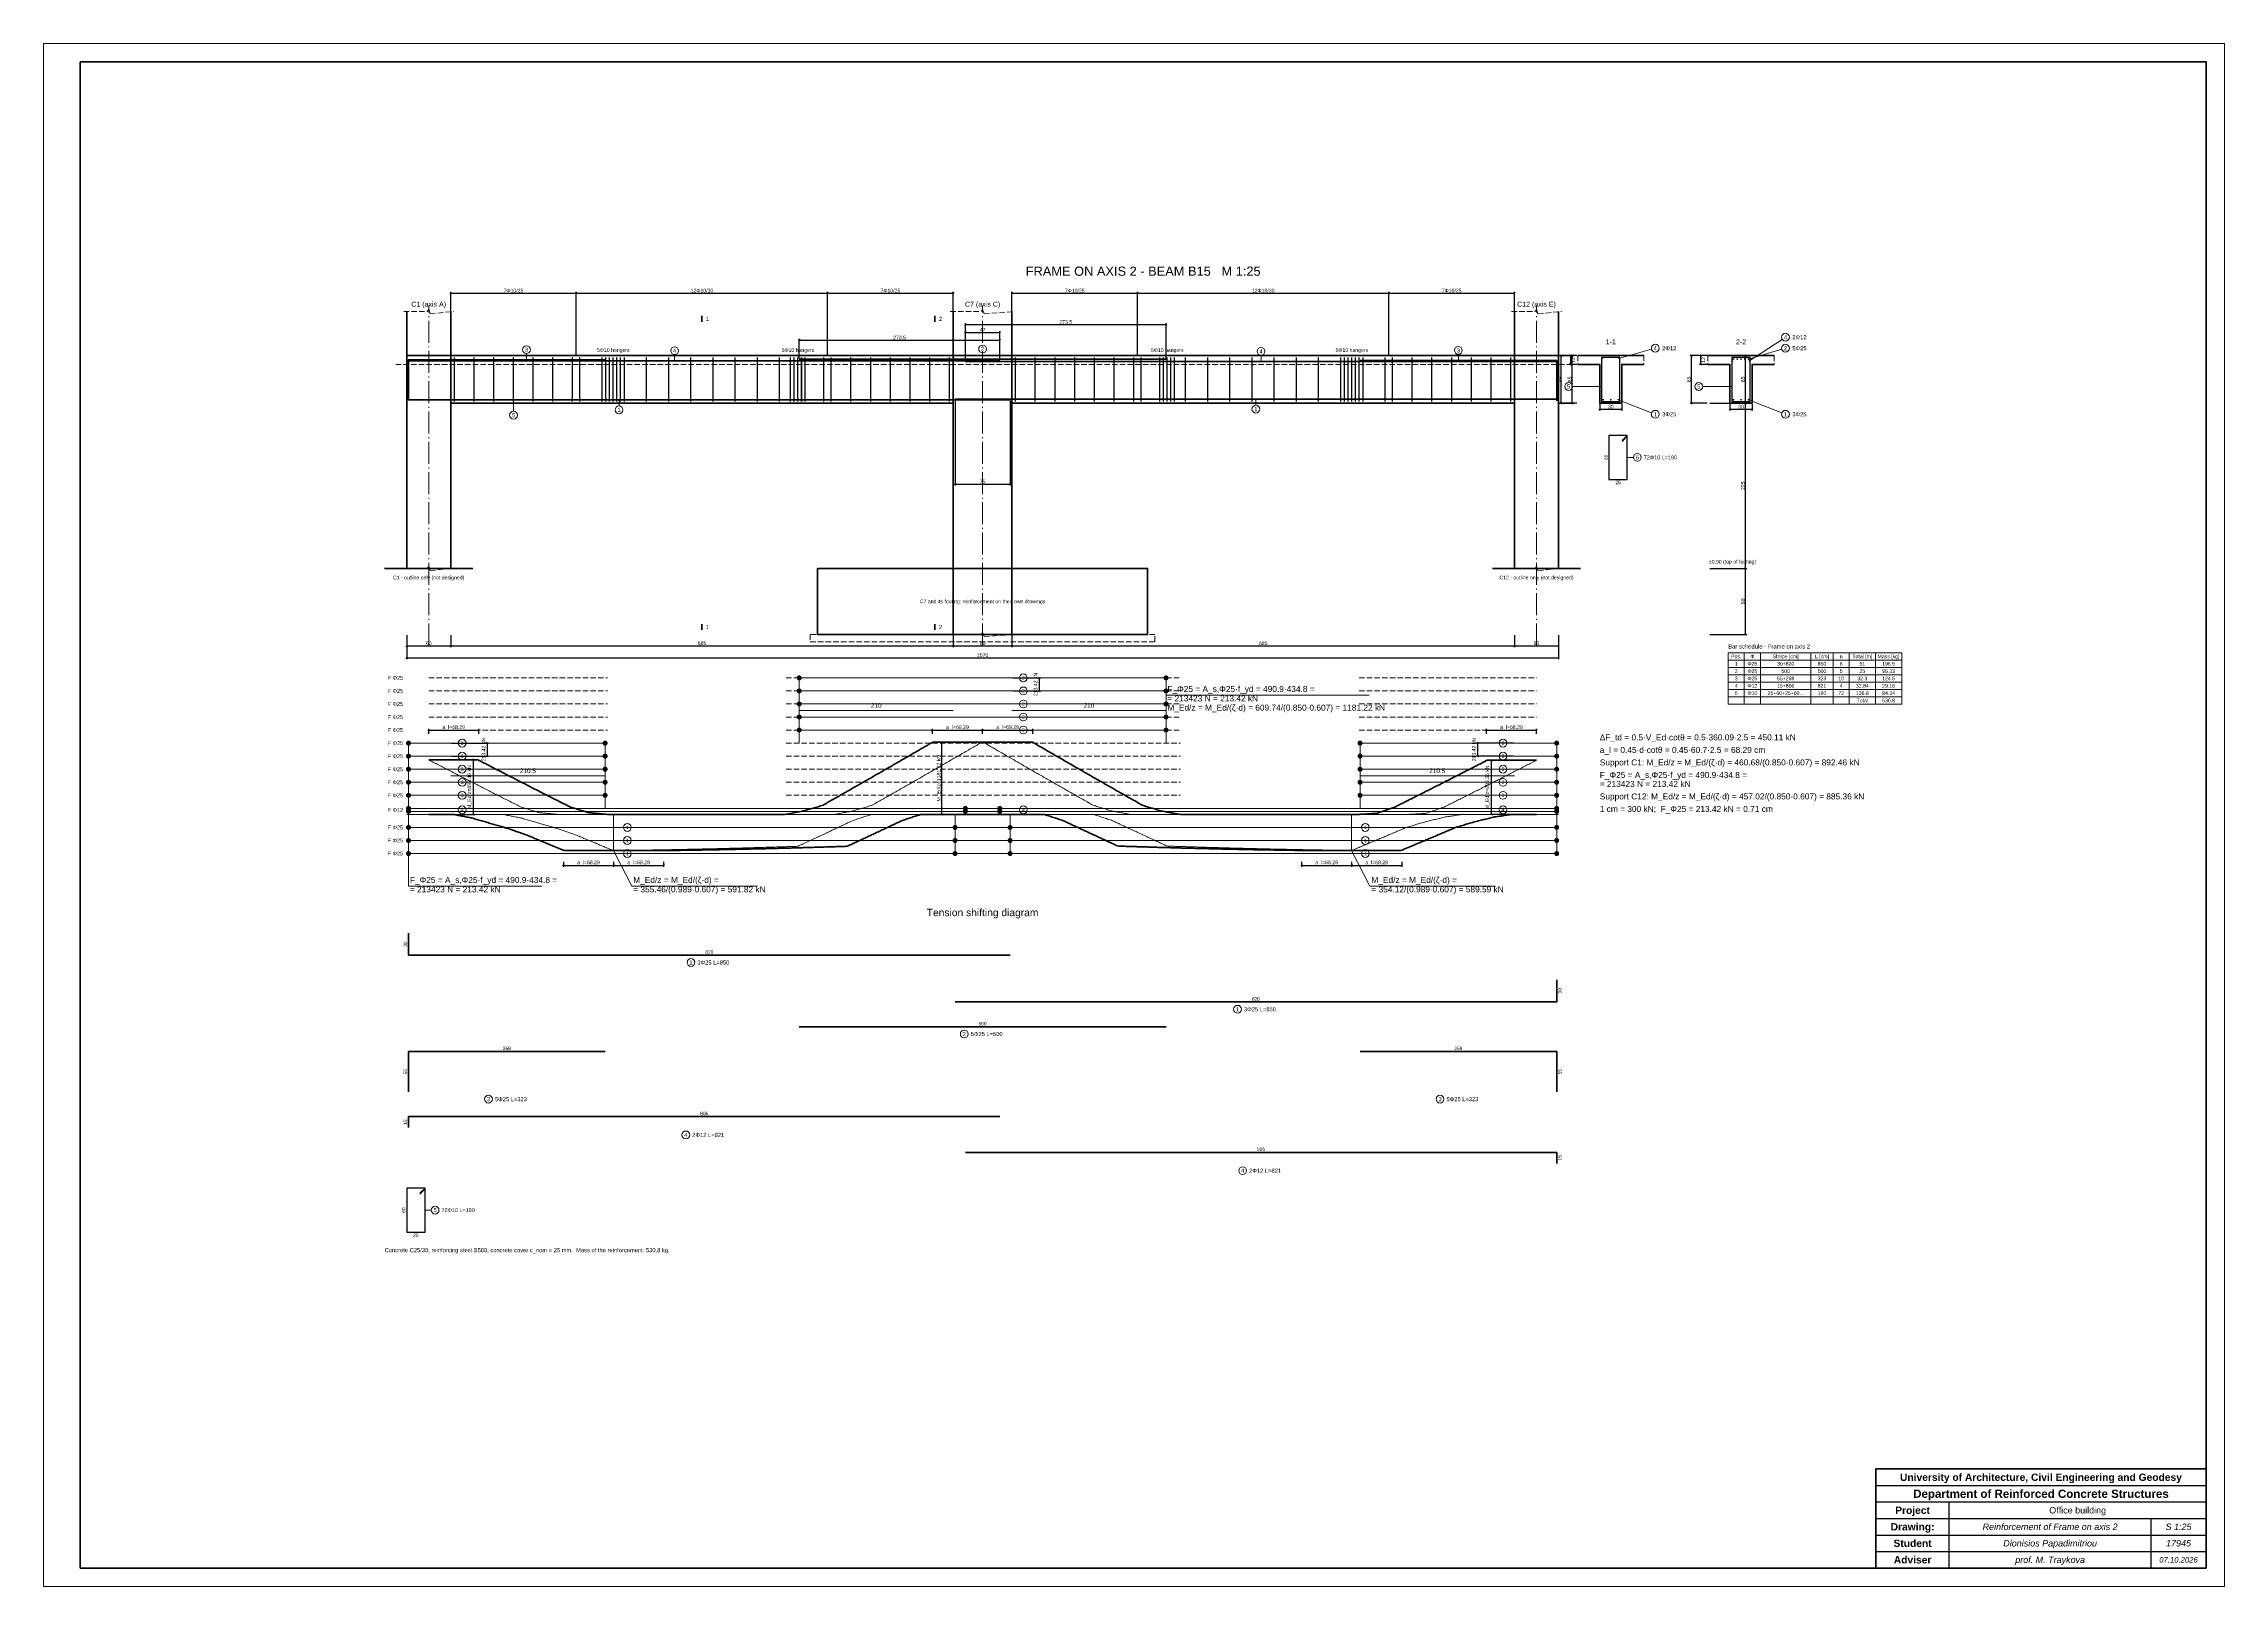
# Model space of a CAD drawing. Header units: centimetres. Extents: x -495 to 2478, y -1612 to 490.
import ezdxf
from ezdxf.enums import TextEntityAlignment as Align

# ---------------------------------------------------------------- set-up
doc = ezdxf.new("R2010")
doc.units = ezdxf.units.CM
doc.linetypes.add('RC_AXIS', pattern=[41.25, 30, -5, 1.25, -5])
doc.linetypes.add('RC_DASHED', pattern=[10.5, 7.5, -3])
for name, color, linetype, lineweight in [('D-AXIS', 2, 'RC_AXIS', 13), ('D-BARS', 1, 'Continuous', 50), ('D-CONCRETE', 7, 'Continuous', 35), ('D-DIM', 3, 'Continuous', 18), ('D-HIDDEN', 8, 'RC_DASHED', 13), ('D-LINKS', 5, 'Continuous', 25), ('D-TEXT', 7, 'Continuous', 18), ('SHEET', 7, 'Continuous', 35)]:
    doc.layers.add(name, color=color, linetype=linetype, lineweight=lineweight)
doc.styles.add('RC_TEXT', font='arial.ttf')
doc.styles.add('TB', font='arial.ttf')
doc.styles.add('TB_B', font='arialbd.ttf')
doc.styles.add('TB_I', font='ariali.ttf')
doc.dimstyles.new('RC_D25', dxfattribs={"dimtxt": 5, "dimasz": 2.25, "dimexe": 1.75, "dimexo": 1.25, "dimgap": 1, "dimtad": 1, "dimdec": 1, "dimdsep": 46, "dimtxsty": 'RC_TEXT', "dimblk": 'OBLIQUE', "dimcen": 2.5, "dimclrd": 3, "dimclre": 3, "dimclrt": 3, "dimazin": 3, "dimtfac": 1, "dimtmove": 2, "dimatfit": 3})

# ---------------------------------------------------------------- blocks, each defined once
blk = doc.blocks.new('_OBLIQUE')
at = {"color": 0, "linetype": 'BYBLOCK'}
blk.add_line((-0.5, -0.5), (0.5, 0.5), dxfattribs=at)

msp = doc.modelspace()

# ---------------------------------------------------------------- hatches: boundary and pattern name
at = {"layer": 'D-BARS'}
h = msp.add_hatch(color=7, dxfattribs=at)
h.dxf.hatch_style = 1
edge = h.paths.add_edge_path()
edge.add_arc((1630.35, 60.9), 0.6, 0, 360)
h = msp.add_hatch(color=7, dxfattribs=at)
h.dxf.hatch_style = 1
edge = h.paths.add_edge_path()
edge.add_arc((1652.15, 60.9), 0.6, 0, 360)
h = msp.add_hatch(color=7, dxfattribs=at)
h.dxf.hatch_style = 1
edge = h.paths.add_edge_path()
edge.add_arc((1808.5, 60.25), 1.25, 0, 360)
h = msp.add_hatch(color=7, dxfattribs=at)
h.dxf.hatch_style = 1
edge = h.paths.add_edge_path()
edge.add_arc((1813.62, 60.25), 1.25, 0, 360)
h = msp.add_hatch(color=7, dxfattribs=at)
h.dxf.hatch_style = 1
edge = h.paths.add_edge_path()
edge.add_arc((1818.75, 60.25), 1.25, 0, 360)
h = msp.add_hatch(color=7, dxfattribs=at)
h.dxf.hatch_style = 1
edge = h.paths.add_edge_path()
edge.add_arc((1823.88, 60.25), 1.25, 0, 360)
h = msp.add_hatch(color=7, dxfattribs=at)
h.dxf.hatch_style = 1
edge = h.paths.add_edge_path()
edge.add_arc((1829, 60.25), 1.25, 0, 360)
h = msp.add_hatch(color=7, dxfattribs=at)
h.dxf.hatch_style = 1
edge = h.paths.add_edge_path()
edge.add_arc((1807.85, 57.2), 0.6, 0, 360)
h = msp.add_hatch(color=7, dxfattribs=at)
h.dxf.hatch_style = 1
edge = h.paths.add_edge_path()
edge.add_arc((1829.65, 57.2), 0.6, 0, 360)
h = msp.add_hatch(color=7, dxfattribs=at)
h.dxf.hatch_style = 1
edge = h.paths.add_edge_path()
edge.add_arc((1631, 4.75), 1.25, 0, 360)
h = msp.add_hatch(color=7, dxfattribs=at)
h.dxf.hatch_style = 1
edge = h.paths.add_edge_path()
edge.add_arc((1641.25, 4.75), 1.25, 0, 360)
h = msp.add_hatch(color=7, dxfattribs=at)
h.dxf.hatch_style = 1
edge = h.paths.add_edge_path()
edge.add_arc((1651.5, 4.75), 1.25, 0, 360)
h = msp.add_hatch(color=7, dxfattribs=at)
h.dxf.hatch_style = 1
edge = h.paths.add_edge_path()
edge.add_arc((1808.5, 4.75), 1.25, 0, 360)
h = msp.add_hatch(color=7, dxfattribs=at)
h.dxf.hatch_style = 1
edge = h.paths.add_edge_path()
edge.add_arc((1818.75, 4.75), 1.25, 0, 360)
h = msp.add_hatch(color=7, dxfattribs=at)
h.dxf.hatch_style = 1
edge = h.paths.add_edge_path()
edge.add_arc((1829, 4.75), 1.25, 0, 360)
at = {"layer": 'D-TEXT'}
h = msp.add_hatch(color=7, dxfattribs=at)
h.dxf.hatch_style = 1
edge = h.paths.add_edge_path()
edge.add_arc((535, -374.26), 3.44, 0, 360)
h = msp.add_hatch(color=7, dxfattribs=at)
h.dxf.hatch_style = 1
edge = h.paths.add_edge_path()
edge.add_arc((1035, -374.26), 3.44, 0, 360)
h = msp.add_hatch(color=7, dxfattribs=at)
h.dxf.hatch_style = 1
edge = h.paths.add_edge_path()
edge.add_arc((535, -392.05), 3.44, 0, 360)
h = msp.add_hatch(color=7, dxfattribs=at)
h.dxf.hatch_style = 1
edge = h.paths.add_edge_path()
edge.add_arc((535, -409.83), 3.44, 0, 360)
h = msp.add_hatch(color=7, dxfattribs=at)
h.dxf.hatch_style = 1
edge = h.paths.add_edge_path()
edge.add_arc((1035, -392.05), 3.44, 0, 360)
h = msp.add_hatch(color=7, dxfattribs=at)
h.dxf.hatch_style = 1
edge = h.paths.add_edge_path()
edge.add_arc((1035, -409.83), 3.44, 0, 360)
h = msp.add_hatch(color=7, dxfattribs=at)
h.dxf.hatch_style = 1
edge = h.paths.add_edge_path()
edge.add_arc((535, -427.62), 3.44, 0, 360)
h = msp.add_hatch(color=7, dxfattribs=at)
h.dxf.hatch_style = 1
edge = h.paths.add_edge_path()
edge.add_arc((535, -445.4), 3.44, 0, 360)
h = msp.add_hatch(color=7, dxfattribs=at)
h.dxf.hatch_style = 1
edge = h.paths.add_edge_path()
edge.add_arc((1035, -427.62), 3.44, 0, 360)
h = msp.add_hatch(color=7, dxfattribs=at)
h.dxf.hatch_style = 1
edge = h.paths.add_edge_path()
edge.add_arc((1035, -445.4), 3.44, 0, 360)
h = msp.add_hatch(color=7, dxfattribs=at)
h.dxf.hatch_style = 1
edge = h.paths.add_edge_path()
edge.add_arc((2.5, -463.19), 3.44, 0, 360)
h = msp.add_hatch(color=7, dxfattribs=at)
h.dxf.hatch_style = 1
edge = h.paths.add_edge_path()
edge.add_arc((270.5, -463.19), 3.44, 0, 360)
h = msp.add_hatch(color=7, dxfattribs=at)
h.dxf.hatch_style = 1
edge = h.paths.add_edge_path()
edge.add_arc((1299.5, -463.19), 3.44, 0, 360)
h = msp.add_hatch(color=7, dxfattribs=at)
h.dxf.hatch_style = 1
edge = h.paths.add_edge_path()
edge.add_arc((1567.5, -463.19), 3.44, 0, 360)
h = msp.add_hatch(color=7, dxfattribs=at)
h.dxf.hatch_style = 1
edge = h.paths.add_edge_path()
edge.add_arc((2.5, -480.97), 3.44, 0, 360)
h = msp.add_hatch(color=7, dxfattribs=at)
h.dxf.hatch_style = 1
edge = h.paths.add_edge_path()
edge.add_arc((2.5, -498.76), 3.44, 0, 360)
h = msp.add_hatch(color=7, dxfattribs=at)
h.dxf.hatch_style = 1
edge = h.paths.add_edge_path()
edge.add_arc((270.5, -480.97), 3.44, 0, 360)
h = msp.add_hatch(color=7, dxfattribs=at)
h.dxf.hatch_style = 1
edge = h.paths.add_edge_path()
edge.add_arc((270.5, -498.76), 3.44, 0, 360)
h = msp.add_hatch(color=7, dxfattribs=at)
h.dxf.hatch_style = 1
edge = h.paths.add_edge_path()
edge.add_arc((1299.5, -480.97), 3.44, 0, 360)
h = msp.add_hatch(color=7, dxfattribs=at)
h.dxf.hatch_style = 1
edge = h.paths.add_edge_path()
edge.add_arc((1299.5, -498.76), 3.44, 0, 360)
h = msp.add_hatch(color=7, dxfattribs=at)
h.dxf.hatch_style = 1
edge = h.paths.add_edge_path()
edge.add_arc((1567.5, -480.97), 3.44, 0, 360)
h = msp.add_hatch(color=7, dxfattribs=at)
h.dxf.hatch_style = 1
edge = h.paths.add_edge_path()
edge.add_arc((1567.5, -498.76), 3.44, 0, 360)
h = msp.add_hatch(color=7, dxfattribs=at)
h.dxf.hatch_style = 1
edge = h.paths.add_edge_path()
edge.add_arc((2.5, -516.54), 3.44, 0, 360)
h = msp.add_hatch(color=7, dxfattribs=at)
h.dxf.hatch_style = 1
edge = h.paths.add_edge_path()
edge.add_arc((2.5, -534.33), 3.44, 0, 360)
h = msp.add_hatch(color=7, dxfattribs=at)
h.dxf.hatch_style = 1
edge = h.paths.add_edge_path()
edge.add_arc((270.5, -516.54), 3.44, 0, 360)
h = msp.add_hatch(color=7, dxfattribs=at)
h.dxf.hatch_style = 1
edge = h.paths.add_edge_path()
edge.add_arc((270.5, -534.33), 3.44, 0, 360)
h = msp.add_hatch(color=7, dxfattribs=at)
h.dxf.hatch_style = 1
edge = h.paths.add_edge_path()
edge.add_arc((1299.5, -516.54), 3.44, 0, 360)
h = msp.add_hatch(color=7, dxfattribs=at)
h.dxf.hatch_style = 1
edge = h.paths.add_edge_path()
edge.add_arc((1299.5, -534.33), 3.44, 0, 360)
h = msp.add_hatch(color=7, dxfattribs=at)
h.dxf.hatch_style = 1
edge = h.paths.add_edge_path()
edge.add_arc((1567.5, -516.54), 3.44, 0, 360)
h = msp.add_hatch(color=7, dxfattribs=at)
h.dxf.hatch_style = 1
edge = h.paths.add_edge_path()
edge.add_arc((1567.5, -534.33), 3.44, 0, 360)
h = msp.add_hatch(color=7, dxfattribs=at)
h.dxf.hatch_style = 1
edge = h.paths.add_edge_path()
edge.add_arc((2.5, -552.11), 3.44, 0, 360)
h = msp.add_hatch(color=7, dxfattribs=at)
h.dxf.hatch_style = 1
edge = h.paths.add_edge_path()
edge.add_arc((2.5, -556.21), 3.44, 0, 360)
h = msp.add_hatch(color=7, dxfattribs=at)
h.dxf.hatch_style = 1
edge = h.paths.add_edge_path()
edge.add_arc((761.5, -552.11), 3.44, 0, 360)
h = msp.add_hatch(color=7, dxfattribs=at)
h.dxf.hatch_style = 1
edge = h.paths.add_edge_path()
edge.add_arc((761.5, -556.21), 3.44, 0, 360)
h = msp.add_hatch(color=7, dxfattribs=at)
h.dxf.hatch_style = 1
edge = h.paths.add_edge_path()
edge.add_arc((808.5, -552.11), 3.44, 0, 360)
h = msp.add_hatch(color=7, dxfattribs=at)
h.dxf.hatch_style = 1
edge = h.paths.add_edge_path()
edge.add_arc((808.5, -556.21), 3.44, 0, 360)
h = msp.add_hatch(color=7, dxfattribs=at)
h.dxf.hatch_style = 1
edge = h.paths.add_edge_path()
edge.add_arc((1567.5, -552.11), 3.44, 0, 360)
h = msp.add_hatch(color=7, dxfattribs=at)
h.dxf.hatch_style = 1
edge = h.paths.add_edge_path()
edge.add_arc((1567.5, -556.21), 3.44, 0, 360)
h = msp.add_hatch(color=7, dxfattribs=at)
h.dxf.hatch_style = 1
edge = h.paths.add_edge_path()
edge.add_arc((2.5, -578.1), 3.44, 0, 360)
h = msp.add_hatch(color=7, dxfattribs=at)
h.dxf.hatch_style = 1
edge = h.paths.add_edge_path()
edge.add_arc((2.5, -595.88), 3.44, 0, 360)
h = msp.add_hatch(color=7, dxfattribs=at)
h.dxf.hatch_style = 1
edge = h.paths.add_edge_path()
edge.add_arc((747.5, -578.1), 3.44, 0, 360)
h = msp.add_hatch(color=7, dxfattribs=at)
h.dxf.hatch_style = 1
edge = h.paths.add_edge_path()
edge.add_arc((747.5, -595.88), 3.44, 0, 360)
h = msp.add_hatch(color=7, dxfattribs=at)
h.dxf.hatch_style = 1
edge = h.paths.add_edge_path()
edge.add_arc((822.5, -578.1), 3.44, 0, 360)
h = msp.add_hatch(color=7, dxfattribs=at)
h.dxf.hatch_style = 1
edge = h.paths.add_edge_path()
edge.add_arc((822.5, -595.88), 3.44, 0, 360)
h = msp.add_hatch(color=7, dxfattribs=at)
h.dxf.hatch_style = 1
edge = h.paths.add_edge_path()
edge.add_arc((1567.5, -578.1), 3.44, 0, 360)
h = msp.add_hatch(color=7, dxfattribs=at)
h.dxf.hatch_style = 1
edge = h.paths.add_edge_path()
edge.add_arc((1567.5, -595.88), 3.44, 0, 360)
h = msp.add_hatch(color=7, dxfattribs=at)
h.dxf.hatch_style = 1
edge = h.paths.add_edge_path()
edge.add_arc((2.5, -613.67), 3.44, 0, 360)
h = msp.add_hatch(color=7, dxfattribs=at)
h.dxf.hatch_style = 1
edge = h.paths.add_edge_path()
edge.add_arc((747.5, -613.67), 3.44, 0, 360)
h = msp.add_hatch(color=7, dxfattribs=at)
h.dxf.hatch_style = 1
edge = h.paths.add_edge_path()
edge.add_arc((822.5, -613.67), 3.44, 0, 360)
h = msp.add_hatch(color=7, dxfattribs=at)
h.dxf.hatch_style = 1
edge = h.paths.add_edge_path()
edge.add_arc((1567.5, -613.67), 3.44, 0, 360)

# ---------------------------------------------------------------- linework, layer by layer
at = {"layer": 'D-AXIS'}
for p, q in [((30, -330), (30, 133)), ((785, -330), (785, 133)), ((1540, -330), (1540, 133))]:
    msp.add_line(p, q, dxfattribs=at)
at = {"layer": 'D-BARS'}
for points in [[(535, 60.25), (1035, 60.25)], [(2.5, 4.25), (2.5, 59.25), (270.5, 59.25)], [(2.5, 42.9), (2.5, 57.9), (808.5, 57.9)], [(2.5, 34.75), (2.5, 4.75), (822.5, 4.75)], [(747.5, 5.75), (1567.5, 5.75), (1567.5, 35.75)], [(761.5, 56.9), (1567.5, 56.9), (1567.5, 41.9)], [(1299.5, 58.25), (1567.5, 58.25), (1567.5, 3.25)], [(2.5, -722.13), (2.5, -752.13), (822.5, -752.13)], [(747.5, -815.88), (1567.5, -815.88), (1567.5, -785.88)], [(535, -849.63), (1035, -849.63)], [(2.5, -938.38), (2.5, -883.38), (270.5, -883.38)], [(1299.5, -883.38), (1567.5, -883.38), (1567.5, -938.38)], [(2.5, -987.13), (2.5, -972.13), (808.5, -972.13)], [(761.5, -1020.88), (1567.5, -1020.88), (1567.5, -1035.88)]]:
    msp.add_lwpolyline(points, dxfattribs=at)
at = {"layer": 'D-CONCRETE'}
for p, q in [((0, -225), (0, 125)), ((60, -225), (60, 125)), ((402.5, 111), (402.5, 119)), ((720, 111), (720, 119)), ((745, -315), (745, 125)), ((825, -315), (825, 125)), ((1510, -225), (1510, 125)), ((1570, -225), (1570, 125)), ((0, 65), (1570, 65)), ((1596.25, 65), (1686.25, 65)), ((1773.75, 65), (1863.75, 65)), ((60, 0), (745, 0)), ((825, 0), (1510, 0)), ((-30, -225), (90, -225)), ((1480, -225), (1600, -225)), ((402.5, -309), (402.5, -301)), ((720, -309), (720, -301))]:
    msp.add_line(p, q, dxfattribs=at)
for points in [[(1596.25, 53), (1626.25, 53), (1626.25, 0), (1656.25, 0), (1656.25, 53), (1686.25, 53)], [(1773.75, 53), (1803.75, 53), (1803.75, 0), (1833.75, 0), (1833.75, 53), (1863.75, 53)], [(30, -485.94), (31.68, -485.94), (33.36, -485.94), (35.04, -485.94), (36.72, -485.94), (38.4, -485.94), (40.08, -485.94), (41.76, -485.94), (43.44, -485.94), (45.12, -485.94), (46.8, -485.94), (48.48, -485.94), (50.16, -485.94), (51.84, -485.94), (53.52, -485.94), (55.19, -485.94), (56.87, -485.94), (58.55, -485.94), (60.23, -485.94), (61.91, -485.94), (63.59, -485.94), (65.27, -485.94), (66.95, -485.94), (68.63, -485.94), (70.31, -485.94), (71.99, -485.94), (73.67, -485.94), (75.35, -485.94), (77.03, -485.94), (78.71, -485.94), (80.39, -485.94), (82.07, -485.94), (83.75, -485.94), (85.43, -485.94), (87.11, -485.94), (88.79, -485.94), (90.47, -485.94), (92.15, -485.94), (93.83, -485.94), (95.51, -485.94), (97.19, -485.94), (98.87, -486.81), (100.55, -487.68), (102.22, -488.55), (103.9, -489.42), (105.58, -490.28), (107.26, -491.15), (108.94, -492.02), (110.62, -492.89), (112.3, -493.76), (113.98, -494.63), (115.66, -495.5), (117.34, -496.37), (119.02, -497.24), (120.7, -498.11), (122.38, -498.98), (124.06, -499.84), (125.74, -500.71), (127.42, -501.57), (129.1, -502.44), (130.78, -503.3), (132.46, -504.17), (134.14, -505.03), (135.82, -505.9), (137.5, -506.76), (139.18, -507.63), (140.86, -508.49), (142.54, -509.36), (144.22, -510.22), (145.9, -511.09), (147.58, -511.95), (149.25, -512.82), (150.93, -513.68), (152.61, -514.54), (154.29, -515.4), (155.97, -516.26), (157.65, -517.12), (159.33, -517.98), (161.01, -518.84), (162.69, -519.7), (164.37, -520.57), (166.05, -521.43), (167.73, -522.29), (169.41, -523.15), (171.09, -524.01), (172.77, -524.87), (174.45, -525.73), (176.13, -526.58), (177.81, -527.44), (179.49, -528.3), (181.17, -529.15), (182.85, -530.01), (184.53, -530.86), (186.21, -531.72), (187.89, -532.58), (189.57, -533.43), (191.25, -534.29), (192.93, -535.15), (194.61, -536), (196.28, -536.86), (197.96, -537.71), (199.64, -538.56), (201.32, -539.4), (203, -540.24), (204.68, -541.09), (206.36, -541.93), (208.04, -542.77), (209.72, -543.61), (211.4, -544.46), (213.08, -545.3), (214.76, -546.14), (216.44, -546.99), (218.12, -547.83), (219.8, -548.67), (221.48, -549.51), (223.16, -550.33), (224.84, -550.85), (226.52, -551.36), (228.2, -551.88), (229.88, -552.4), (231.56, -552.92), (233.24, -553.44), (234.92, -553.95), (236.6, -554.47), (238.28, -554.99), (239.96, -555.51), (241.64, -556.02), (243.31, -556.54), (244.99, -557.06), (246.67, -557.58), (248.35, -558.06), (250.03, -558.21), (251.71, -558.36), (253.39, -558.51), (255.07, -558.66), (256.75, -558.81), (258.43, -558.97), (260.11, -559.12), (261.79, -559.27), (263.47, -559.42), (265.15, -559.57), (266.83, -559.72), (268.51, -559.87), (270.19, -560.02), (271.87, -560.18), (273.55, -560.31), (275.23, -560.31), (276.91, -560.31), (278.59, -560.31), (280.27, -560.31), (281.95, -560.31), (283.63, -560.31), (285.31, -560.31), (286.99, -560.31), (288.67, -560.31), (290.34, -560.31), (292.02, -560.31), (293.7, -560.31), (295.38, -560.31), (297.06, -560.31), (298.74, -560.31), (300.42, -560.31), (302.1, -560.31), (303.78, -560.31), (305.46, -560.31), (307.14, -560.31), (308.82, -560.31), (310.5, -560.31), (312.18, -560.31), (313.86, -560.31), (315.54, -560.31), (317.22, -560.31), (318.9, -560.31), (320.58, -560.31), (322.26, -560.31), (323.94, -560.31), (325.62, -560.31), (327.3, -560.31), (328.98, -560.31), (330.66, -560.31), (332.34, -560.31), (334.02, -560.31), (335.7, -560.31), (337.37, -560.31), (339.05, -560.31), (340.73, -560.31), (342.41, -560.31), (344.09, -560.31), (345.77, -560.31), (347.45, -560.31), (349.13, -560.31), (350.81, -560.31), (352.49, -560.31), (354.17, -560.31), (355.85, -560.31), (357.53, -560.31), (359.21, -560.31), (360.89, -560.31), (362.57, -560.31), (364.25, -560.31), (365.93, -560.31), (367.61, -560.31), (369.29, -560.31), (370.97, -560.31), (372.65, -560.31), (374.33, -560.31), (376.01, -560.31), (377.69, -560.31), (379.37, -560.31), (381.05, -560.31), (382.73, -560.31), (384.4, -560.31), (386.08, -560.31), (387.76, -560.31), (389.44, -560.31), (391.12, -560.31), (392.8, -560.31), (394.48, -560.31), (396.16, -560.31), (397.84, -560.31), (399.52, -560.31), (401.2, -560.31), (402.88, -560.31), (404.56, -560.31), (406.24, -560.31), (407.92, -560.31), (409.6, -560.31), (411.28, -560.31), (412.96, -560.31), (414.64, -560.31), (416.32, -560.31), (418, -560.31), (419.68, -560.31), (421.36, -560.31), (423.04, -560.31), (424.72, -560.31), (426.4, -560.31), (428.08, -560.31), (429.76, -560.31), (431.43, -560.31), (433.11, -560.31), (434.79, -560.31), (436.47, -560.31), (438.15, -560.31), (439.83, -560.31), (441.51, -560.31), (443.19, -560.31), (444.87, -560.31), (446.55, -560.31), (448.23, -560.31), (449.91, -560.31), (451.59, -560.31), (453.27, -560.31), (454.95, -560.31), (456.63, -560.31), (458.31, -560.31), (459.99, -560.31), (461.67, -560.31), (463.35, -560.31), (465.03, -560.31), (466.71, -560.31), (468.39, -560.31), (470.07, -560.31), (471.75, -560.31), (473.43, -560.31), (475.11, -560.31), (476.79, -560.31), (478.46, -560.31), (480.14, -560.31), (481.82, -560.31), (483.5, -560.31), (485.18, -560.31), (486.86, -560.31), (488.54, -560.31), (490.22, -560.31), (491.9, -560.31), (493.58, -560.31), (495.26, -560.31), (496.94, -560.31), (498.62, -560.31), (500.3, -560.31), (501.98, -560.31), (503.66, -560.31), (505.34, -560.31), (507.02, -560.31), (508.7, -560.31), (510.38, -560.31), (512.06, -560.31), (513.74, -560.31), (515.42, -560.31), (517.1, -560.19), (518.78, -559.87), (520.46, -559.54), (522.14, -559.21), (523.82, -558.89), (525.49, -558.56), (527.17, -558.24), (528.85, -557.91), (530.53, -557.59), (532.21, -557.26), (533.89, -556.94), (535.57, -556.61), (537.25, -556.29), (538.93, -555.96), (540.61, -555.64), (542.29, -555.25), (543.97, -554.75), (545.65, -554.26), (547.33, -553.77), (549.01, -553.28), (550.69, -552.78), (552.37, -552.29), (554.05, -551.8), (555.73, -551.31), (557.41, -550.82), (559.09, -550.32), (560.77, -549.83), (562.45, -549.34), (564.13, -548.85), (565.81, -548.35), (567.49, -547.68), (569.17, -546.72), (570.85, -545.77), (572.53, -544.81), (574.2, -543.86), (575.88, -542.91), (577.56, -541.95), (579.24, -541), (580.92, -540.05), (582.6, -539.09), (584.28, -538.14), (585.96, -537.18), (587.64, -536.23), (589.32, -535.28), (591, -534.32), (592.68, -533.37), (594.36, -532.41), (596.04, -531.45), (597.72, -530.49), (599.4, -529.54), (601.08, -528.58), (602.76, -527.62), (604.44, -526.66), (606.12, -525.7), (607.8, -524.75), (609.48, -523.79), (611.16, -522.83), (612.84, -521.87), (614.52, -520.92), (616.2, -519.96), (617.88, -519), (619.56, -518.04), (621.23, -517.07), (622.91, -516.11), (624.59, -515.15), (626.27, -514.19), (627.95, -513.23), (629.63, -512.26), (631.31, -511.3), (632.99, -510.34), (634.67, -509.38), (636.35, -508.42), (638.03, -507.45), (639.71, -506.49), (641.39, -505.53), (643.07, -504.57), (644.75, -503.6), (646.43, -502.63), (648.11, -501.67), (649.79, -500.7), (651.47, -499.73), (653.15, -498.77), (654.83, -497.8), (656.51, -496.84), (658.19, -495.87), (659.87, -494.9), (661.55, -493.94), (663.23, -492.97), (664.91, -492.01), (666.59, -491.04), (668.26, -490.07), (669.94, -489.1), (671.62, -488.13), (673.3, -487.16), (674.98, -486.19), (676.66, -485.22), (678.34, -484.25), (680.02, -483.28), (681.7, -482.31), (683.38, -481.34), (685.06, -480.37), (686.74, -479.4), (688.42, -478.43), (690.1, -477.46), (691.78, -476.49), (693.46, -475.52), (695.14, -474.54), (696.82, -473.57), (698.5, -472.59), (700.18, -471.62), (701.86, -470.64), (703.54, -469.67), (705.22, -468.7), (706.9, -467.72), (708.58, -466.75), (710.26, -465.77), (711.94, -464.8), (713.62, -463.82), (715.29, -462.85), (716.97, -461.88), (718.65, -461.88), (720.33, -461.88), (722.01, -461.88), (723.69, -461.88), (725.37, -461.88), (727.05, -461.88), (728.73, -461.88), (730.41, -461.88), (732.09, -461.88), (733.77, -461.88), (735.45, -461.88), (737.13, -461.88), (738.81, -461.88), (740.49, -461.88), (742.17, -461.88), (743.85, -461.88), (745.53, -461.88), (747.21, -461.88), (748.89, -461.88), (750.57, -461.88), (752.25, -461.88), (753.93, -461.88), (755.61, -461.88), (757.29, -461.88), (758.97, -461.88), (760.65, -461.88), (762.32, -461.88), (764, -461.88), (765.68, -461.88), (767.36, -461.88), (769.04, -461.88), (770.72, -461.88), (772.4, -461.88), (774.08, -461.88), (775.76, -461.88), (777.44, -461.88), (779.12, -461.88), (780.8, -461.88), (782.48, -461.88), (784.16, -461.88), (785.84, -461.88), (787.52, -461.88), (789.2, -461.88), (790.88, -461.88), (792.56, -461.88), (794.24, -461.88), (795.92, -461.88), (797.6, -461.88), (799.28, -461.88), (800.96, -461.88), (802.64, -461.88), (804.32, -461.88), (806, -461.88), (807.68, -461.88), (809.35, -461.88), (811.03, -461.88), (812.71, -461.88), (814.39, -461.88), (816.07, -461.88), (817.75, -461.88), (819.43, -461.88), (821.11, -461.88), (822.79, -461.88), (824.47, -461.88), (826.15, -461.88), (827.83, -461.88), (829.51, -461.88), (831.19, -461.88), (832.87, -461.88), (834.55, -461.88), (836.23, -461.88), (837.91, -461.88), (839.59, -461.88), (841.27, -461.88), (842.95, -461.88), (844.63, -461.88), (846.31, -461.88), (847.99, -461.88), (849.67, -461.88), (851.35, -461.88), (853.03, -461.88), (854.71, -462.85), (856.38, -463.82), (858.06, -464.8), (859.74, -465.77), (861.42, -466.75), (863.1, -467.72), (864.78, -468.7), (866.46, -469.67), (868.14, -470.64), (869.82, -471.62), (871.5, -472.59), (873.18, -473.57), (874.86, -474.54), (876.54, -475.52), (878.22, -476.49), (879.9, -477.46), (881.58, -478.43), (883.26, -479.4), (884.94, -480.37), (886.62, -481.34), (888.3, -482.31), (889.98, -483.28), (891.66, -484.25), (893.34, -485.22), (895.02, -486.19), (896.7, -487.16), (898.38, -488.13), (900.06, -489.1), (901.74, -490.07), (903.41, -491.04), (905.09, -492.01), (906.77, -492.97), (908.45, -493.94), (910.13, -494.9), (911.81, -495.87), (913.49, -496.84), (915.17, -497.8), (916.85, -498.77), (918.53, -499.73), (920.21, -500.7), (921.89, -501.67), (923.57, -502.63), (925.25, -503.6), (926.93, -504.57), (928.61, -505.53), (930.29, -506.49), (931.97, -507.45), (933.65, -508.42), (935.33, -509.38), (937.01, -510.34), (938.69, -511.3), (940.37, -512.26), (942.05, -513.23), (943.73, -514.19), (945.41, -515.15), (947.09, -516.11), (948.77, -517.07), (950.44, -518.04), (952.12, -519), (953.8, -519.96), (955.48, -520.92), (957.16, -521.87), (958.84, -522.83), (960.52, -523.79), (962.2, -524.75), (963.88, -525.7), (965.56, -526.66), (967.24, -527.62), (968.92, -528.58), (970.6, -529.54), (972.28, -530.49), (973.96, -531.45), (975.64, -532.41), (977.32, -533.37), (979, -534.32), (980.68, -535.28), (982.36, -536.23), (984.04, -537.18), (985.72, -538.14), (987.4, -539.09), (989.08, -540.05), (990.76, -541), (992.44, -541.95), (994.12, -542.91), (995.8, -543.86), (997.47, -544.81), (999.15, -545.77), (1000.83, -546.72), (1002.51, -547.68), (1004.19, -548.36), (1005.87, -548.87), (1007.55, -549.37), (1009.23, -549.88), (1010.91, -550.38), (1012.59, -550.89), (1014.27, -551.39), (1015.95, -551.89), (1017.63, -552.4), (1019.31, -552.9), (1020.99, -553.41), (1022.67, -553.91), (1024.35, -554.42), (1026.03, -554.92), (1027.71, -555.43), (1029.39, -555.82), (1031.07, -556.13), (1032.75, -556.44), (1034.43, -556.75), (1036.11, -557.07), (1037.79, -557.38), (1039.47, -557.69), (1041.15, -558.01), (1042.83, -558.32), (1044.51, -558.63), (1046.18, -558.94), (1047.86, -559.26), (1049.54, -559.57), (1051.22, -559.88), (1052.9, -560.2), (1054.58, -560.31), (1056.26, -560.31), (1057.94, -560.31), (1059.62, -560.31), (1061.3, -560.31), (1062.98, -560.31), (1064.66, -560.31), (1066.34, -560.31), (1068.02, -560.31), (1069.7, -560.31), (1071.38, -560.31), (1073.06, -560.31), (1074.74, -560.31), (1076.42, -560.31), (1078.1, -560.31), (1079.78, -560.31), (1081.46, -560.31), (1083.14, -560.31), (1084.82, -560.31), (1086.5, -560.31), (1088.18, -560.31), (1089.86, -560.31), (1091.54, -560.31), (1093.21, -560.31), (1094.89, -560.31), (1096.57, -560.31), (1098.25, -560.31), (1099.93, -560.31), (1101.61, -560.31), (1103.29, -560.31), (1104.97, -560.31), (1106.65, -560.31), (1108.33, -560.31), (1110.01, -560.31), (1111.69, -560.31), (1113.37, -560.31), (1115.05, -560.31), (1116.73, -560.31), (1118.41, -560.31), (1120.09, -560.31), (1121.77, -560.31), (1123.45, -560.31), (1125.13, -560.31), (1126.81, -560.31), (1128.49, -560.31), (1130.17, -560.31), (1131.85, -560.31), (1133.53, -560.31), (1135.21, -560.31), (1136.89, -560.31), (1138.57, -560.31), (1140.24, -560.31), (1141.92, -560.31), (1143.6, -560.31), (1145.28, -560.31), (1146.96, -560.31), (1148.64, -560.31), (1150.32, -560.31), (1152, -560.31), (1153.68, -560.31), (1155.36, -560.31), (1157.04, -560.31), (1158.72, -560.31), (1160.4, -560.31), (1162.08, -560.31), (1163.76, -560.31), (1165.44, -560.31), (1167.12, -560.31), (1168.8, -560.31), (1170.48, -560.31), (1172.16, -560.31), (1173.84, -560.31), (1175.52, -560.31), (1177.2, -560.31), (1178.88, -560.31), (1180.56, -560.31), (1182.24, -560.31), (1183.92, -560.31), (1185.6, -560.31), (1187.27, -560.31), (1188.95, -560.31), (1190.63, -560.31), (1192.31, -560.31), (1193.99, -560.31), (1195.67, -560.31), (1197.35, -560.31), (1199.03, -560.31), (1200.71, -560.31), (1202.39, -560.31), (1204.07, -560.31), (1205.75, -560.31), (1207.43, -560.31), (1209.11, -560.31), (1210.79, -560.31), (1212.47, -560.31), (1214.15, -560.31), (1215.83, -560.31), (1217.51, -560.31), (1219.19, -560.31), (1220.87, -560.31), (1222.55, -560.31), (1224.23, -560.31), (1225.91, -560.31), (1227.59, -560.31), (1229.27, -560.31), (1230.95, -560.31), (1232.63, -560.31), (1234.3, -560.31), (1235.98, -560.31), (1237.66, -560.31), (1239.34, -560.31), (1241.02, -560.31), (1242.7, -560.31), (1244.38, -560.31), (1246.06, -560.31), (1247.74, -560.31), (1249.42, -560.31), (1251.1, -560.31), (1252.78, -560.31), (1254.46, -560.31), (1256.14, -560.31), (1257.82, -560.31), (1259.5, -560.31), (1261.18, -560.31), (1262.86, -560.31), (1264.54, -560.31), (1266.22, -560.31), (1267.9, -560.31), (1269.58, -560.31), (1271.26, -560.31), (1272.94, -560.31), (1274.62, -560.31), (1276.3, -560.31), (1277.98, -560.31), (1279.66, -560.31), (1281.33, -560.31), (1283.01, -560.31), (1284.69, -560.31), (1286.37, -560.31), (1288.05, -560.31), (1289.73, -560.31), (1291.41, -560.31), (1293.09, -560.31), (1294.77, -560.31), (1296.45, -560.31), (1298.13, -560.24), (1299.81, -560.15), (1301.49, -560.07), (1303.17, -559.99), (1304.85, -559.9), (1306.53, -559.82), (1308.21, -559.74), (1309.89, -559.65), (1311.57, -559.57), (1313.25, -559.48), (1314.93, -559.4), (1316.61, -559.32), (1318.29, -559.23), (1319.97, -559.15), (1321.65, -559.07), (1323.33, -558.53), (1325.01, -557.95), (1326.69, -557.36), (1328.36, -556.78), (1330.04, -556.19), (1331.72, -555.6), (1333.4, -555.02), (1335.08, -554.43), (1336.76, -553.85), (1338.44, -553.26), (1340.12, -552.68), (1341.8, -552.09), (1343.48, -551.51), (1345.16, -550.92), (1346.84, -550.34), (1348.52, -549.51), (1350.2, -548.67), (1351.88, -547.83), (1353.56, -546.99), (1355.24, -546.14), (1356.92, -545.3), (1358.6, -544.46), (1360.28, -543.61), (1361.96, -542.77), (1363.64, -541.93), (1365.32, -541.09), (1367, -540.24), (1368.68, -539.4), (1370.36, -538.56), (1372.04, -537.71), (1373.72, -536.87), (1375.39, -536.02), (1377.07, -535.17), (1378.75, -534.33), (1380.43, -533.48), (1382.11, -532.63), (1383.79, -531.79), (1385.47, -530.94), (1387.15, -530.09), (1388.83, -529.25), (1390.51, -528.4), (1392.19, -527.55), (1393.87, -526.7), (1395.55, -525.86), (1397.23, -525.01), (1398.91, -524.16), (1400.59, -523.31), (1402.27, -522.46), (1403.95, -521.61), (1405.63, -520.76), (1407.31, -519.9), (1408.99, -519.05), (1410.67, -518.2), (1412.35, -517.35), (1414.03, -516.5), (1415.71, -515.65), (1417.39, -514.8), (1419.07, -513.95), (1420.75, -513.1), (1422.42, -512.25), (1424.1, -511.39), (1425.78, -510.54), (1427.46, -509.68), (1429.14, -508.83), (1430.82, -507.97), (1432.5, -507.11), (1434.18, -506.26), (1435.86, -505.4), (1437.54, -504.55), (1439.22, -503.69), (1440.9, -502.84), (1442.58, -501.98), (1444.26, -501.13), (1445.94, -500.27), (1447.62, -499.42), (1449.3, -498.56), (1450.98, -497.7), (1452.66, -496.84), (1454.34, -495.98), (1456.02, -495.12), (1457.7, -494.26), (1459.38, -493.4), (1461.06, -492.54), (1462.74, -491.69), (1464.42, -490.83), (1466.1, -489.97), (1467.78, -489.11), (1469.45, -488.25), (1471.13, -487.39), (1472.81, -486.53), (1474.49, -486.53), (1476.17, -486.53), (1477.85, -486.53), (1479.53, -486.53), (1481.21, -486.53), (1482.89, -486.53), (1484.57, -486.53), (1486.25, -486.53), (1487.93, -486.53), (1489.61, -486.53), (1491.29, -486.53), (1492.97, -486.53), (1494.65, -486.53), (1496.33, -486.53), (1498.01, -486.53), (1499.69, -486.53), (1501.37, -486.53), (1503.05, -486.53), (1504.73, -486.53), (1506.41, -486.53), (1508.09, -486.53), (1509.77, -486.53), (1511.45, -486.53), (1513.13, -486.53), (1514.81, -486.53), (1516.48, -486.53), (1518.16, -486.53), (1519.84, -486.53), (1521.52, -486.53), (1523.2, -486.53), (1524.88, -486.53), (1526.56, -486.53), (1528.24, -486.53), (1529.92, -486.53), (1531.6, -486.53), (1533.28, -486.53), (1534.96, -486.53), (1536.64, -486.53), (1538.32, -486.53), (1540, -486.53)], [(30, -560.31), (31.68, -560.31), (33.36, -560.31), (35.04, -560.31), (36.72, -560.31), (38.4, -560.31), (40.08, -560.31), (41.76, -560.31), (43.44, -560.31), (45.12, -560.31), (46.8, -560.31), (48.48, -560.31), (50.16, -560.31), (51.84, -560.31), (53.52, -560.31), (55.19, -560.31), (56.87, -560.31), (58.55, -560.31), (60.23, -560.31), (61.91, -560.31), (63.59, -560.33), (65.27, -560.65), (66.95, -560.98), (68.63, -561.3), (70.31, -561.62), (71.99, -561.94), (73.67, -562.27), (75.35, -562.59), (77.03, -562.91), (78.71, -563.23), (80.39, -563.56), (82.07, -563.88), (83.75, -564.2), (85.43, -564.52), (87.11, -564.84), (88.79, -565.18), (90.47, -565.67), (92.15, -566.17), (93.83, -566.66), (95.51, -567.15), (97.19, -567.64), (98.87, -568.14), (100.55, -568.63), (102.22, -569.12), (103.9, -569.61), (105.58, -570.1), (107.26, -570.6), (108.94, -571.09), (110.62, -571.58), (112.3, -572.07), (113.98, -572.57), (115.66, -573.06), (117.34, -573.54), (119.02, -574.03), (120.7, -574.52), (122.38, -575.01), (124.06, -575.5), (125.74, -575.99), (127.42, -576.48), (129.1, -576.97), (130.78, -577.45), (132.46, -577.94), (134.14, -578.43), (135.82, -578.92), (137.5, -579.41), (139.18, -579.91), (140.86, -580.5), (142.54, -581.09), (144.22, -581.68), (145.9, -582.27), (147.58, -582.85), (149.25, -583.44), (150.93, -584.03), (152.61, -584.62), (154.29, -585.21), (155.97, -585.8), (157.65, -586.39), (159.33, -586.98), (161.01, -587.57), (162.69, -588.15), (164.37, -588.76), (166.05, -589.46), (167.73, -590.16), (169.41, -590.86), (171.09, -591.55), (172.77, -592.25), (174.45, -592.95), (176.13, -593.65), (177.81, -594.35), (179.49, -595.05), (181.17, -595.75), (182.85, -596.45), (184.53, -597.15), (186.21, -597.85), (187.89, -598.55), (189.57, -599.25), (191.25, -599.95), (192.93, -600.65), (194.61, -601.35), (196.28, -602.05), (197.96, -602.75), (199.64, -603.45), (201.32, -604.15), (203, -604.85), (204.68, -605.55), (206.36, -606.25), (208.04, -606.95), (209.72, -607.65), (211.4, -608.35), (213.08, -609.05), (214.76, -609.63), (216.44, -609.63), (218.12, -609.63), (219.8, -609.63), (221.48, -609.63), (223.16, -609.63), (224.84, -609.63), (226.52, -609.63), (228.2, -609.63), (229.88, -609.63), (231.56, -609.63), (233.24, -609.63), (234.92, -609.63), (236.6, -609.63), (238.28, -609.63), (239.96, -609.63), (241.64, -609.63), (243.31, -609.63), (244.99, -609.63), (246.67, -609.63), (248.35, -609.63), (250.03, -609.63), (251.71, -609.63), (253.39, -609.63), (255.07, -609.63), (256.75, -609.63), (258.43, -609.63), (260.11, -609.63), (261.79, -609.63), (263.47, -609.63), (265.15, -609.63), (266.83, -609.63), (268.51, -609.63), (270.19, -609.63), (271.87, -609.63), (273.55, -609.63), (275.23, -609.63), (276.91, -609.63), (278.59, -609.63), (280.27, -609.63), (281.95, -609.63), (283.63, -609.63), (285.31, -609.63), (286.99, -609.63), (288.67, -609.63), (290.34, -609.63), (292.02, -609.63), (293.7, -609.63), (295.38, -609.63), (297.06, -609.63), (298.74, -609.63), (300.42, -609.63), (302.1, -609.63), (303.78, -609.63), (305.46, -609.63), (307.14, -609.63), (308.82, -609.63), (310.5, -609.63), (312.18, -609.63), (313.86, -609.63), (315.54, -609.63), (317.22, -609.63), (318.9, -609.63), (320.58, -609.63), (322.26, -609.63), (323.94, -609.63), (325.62, -609.63), (327.3, -609.63), (328.98, -609.63), (330.66, -609.63), (332.34, -609.63), (334.02, -609.63), (335.7, -609.63), (337.37, -609.63), (339.05, -609.63), (340.73, -609.63), (342.41, -609.63), (344.09, -609.63), (345.77, -609.63), (347.45, -609.63), (349.13, -609.63), (350.81, -609.6), (352.49, -609.58), (354.17, -609.56), (355.85, -609.54), (357.53, -609.51), (359.21, -609.49), (360.89, -609.47), (362.57, -609.44), (364.25, -609.42), (365.93, -609.4), (367.61, -609.37), (369.29, -609.35), (370.97, -609.33), (372.65, -609.3), (374.33, -609.28), (376.01, -609.25), (377.69, -609.23), (379.37, -609.2), (381.05, -609.17), (382.73, -609.15), (384.4, -609.12), (386.08, -609.09), (387.76, -609.07), (389.44, -609.04), (391.12, -609.01), (392.8, -608.99), (394.48, -608.96), (396.16, -608.93), (397.84, -608.91), (399.52, -608.88), (401.2, -608.85), (402.88, -608.82), (404.56, -608.79), (406.24, -608.76), (407.92, -608.73), (409.6, -608.7), (411.28, -608.67), (412.96, -608.64), (414.64, -608.61), (416.32, -608.58), (418, -608.55), (419.68, -608.52), (421.36, -608.49), (423.04, -608.46), (424.72, -608.42), (426.4, -608.39), (428.08, -608.36), (429.76, -608.32), (431.43, -608.29), (433.11, -608.26), (434.79, -608.22), (436.47, -608.19), (438.15, -608.15), (439.83, -608.12), (441.51, -608.09), (443.19, -608.05), (444.87, -608.02), (446.55, -607.99), (448.23, -607.95), (449.91, -607.92), (451.59, -607.88), (453.27, -607.84), (454.95, -607.81), (456.63, -607.77), (458.31, -607.73), (459.99, -607.69), (461.67, -607.66), (463.35, -607.62), (465.03, -607.58), (466.71, -607.54), (468.39, -607.51), (470.07, -607.47), (471.75, -607.43), (473.43, -607.4), (475.11, -607.36), (476.79, -607.32), (478.46, -607.28), (480.14, -607.23), (481.82, -607.19), (483.5, -607.15), (485.18, -607.11), (486.86, -607.07), (488.54, -607.03), (490.22, -606.99), (491.9, -606.95), (493.58, -606.91), (495.26, -606.87), (496.94, -606.83), (498.62, -606.79), (500.3, -606.74), (501.98, -606.7), (503.66, -606.66), (505.34, -606.61), (507.02, -606.57), (508.7, -606.52), (510.38, -606.48), (512.06, -606.43), (513.74, -606.39), (515.42, -606.34), (517.1, -606.3), (518.78, -606.26), (520.46, -606.21), (522.14, -606.17), (523.82, -606.12), (525.49, -606.08), (527.17, -606.03), (528.85, -605.98), (530.53, -605.93), (532.21, -605.89), (533.89, -605.84), (535.57, -605.79), (537.25, -605.74), (538.93, -605.69), (540.61, -605.65), (542.29, -605.6), (543.97, -605.55), (545.65, -605.5), (547.33, -605.45), (549.01, -605.41), (550.69, -605.36), (552.37, -605.31), (554.05, -605.26), (555.73, -605.2), (557.41, -605.15), (559.09, -605.1), (560.77, -605.05), (562.45, -605), (564.13, -604.95), (565.81, -604.9), (567.49, -604.84), (569.17, -604.79), (570.85, -604.74), (572.53, -604.69), (574.2, -604.64), (575.88, -604.59), (577.56, -604.53), (579.24, -604.48), (580.92, -604.42), (582.6, -604.37), (584.28, -604.31), (585.96, -604.26), (587.64, -604.2), (589.32, -604.15), (591, -604.09), (592.68, -604.04), (594.36, -603.98), (596.04, -603.93), (597.72, -603.87), (599.4, -603.82), (601.08, -603.52), (602.76, -602.73), (604.44, -601.95), (606.12, -601.17), (607.8, -600.38), (609.48, -599.6), (611.16, -598.82), (612.84, -598.03), (614.52, -597.25), (616.2, -596.46), (617.88, -595.68), (619.56, -594.9), (621.23, -594.11), (622.91, -593.33), (624.59, -592.55), (626.27, -591.76), (627.95, -590.97), (629.63, -590.19), (631.31, -589.4), (632.99, -588.61), (634.67, -587.82), (636.35, -587.04), (638.03, -586.25), (639.71, -585.46), (641.39, -584.67), (643.07, -583.89), (644.75, -583.1), (646.43, -582.31), (648.11, -581.53), (649.79, -580.74), (651.47, -579.95), (653.15, -579.16), (654.83, -578.37), (656.51, -577.58), (658.19, -576.79), (659.87, -576), (661.55, -575.2), (663.23, -574.41), (664.91, -573.62), (666.59, -572.83), (668.26, -572.04), (669.94, -571.25), (671.62, -570.46), (673.3, -569.67), (674.98, -568.88), (676.66, -568.18), (678.34, -567.64), (680.02, -567.1), (681.7, -566.57), (683.38, -566.03), (685.06, -565.49), (686.74, -564.95), (688.42, -564.41), (690.1, -563.87), (691.78, -563.33), (693.46, -562.79), (695.14, -562.25), (696.82, -561.71), (698.5, -561.17), (700.18, -560.63), (701.86, -560.31), (703.54, -560.31), (705.22, -560.31), (706.9, -560.31), (708.58, -560.31), (710.26, -560.31), (711.94, -560.31), (713.62, -560.31), (715.29, -560.31), (716.97, -560.31), (718.65, -560.31), (720.33, -560.31), (722.01, -560.31), (723.69, -560.31), (725.37, -560.31), (727.05, -560.31), (728.73, -560.31), (730.41, -560.31), (732.09, -560.31), (733.77, -560.31), (735.45, -560.31), (737.13, -560.31), (738.81, -560.31), (740.49, -560.31), (742.17, -560.31), (743.85, -560.31), (745.53, -560.31), (747.21, -560.31), (748.89, -560.31), (750.57, -560.31), (752.25, -560.31), (753.93, -560.31), (755.61, -560.31), (757.29, -560.31), (758.97, -560.31), (760.65, -560.31), (762.32, -560.31), (764, -560.31), (765.68, -560.31), (767.36, -560.31), (769.04, -560.31), (770.72, -560.31), (772.4, -560.31), (774.08, -560.31), (775.76, -560.31), (777.44, -560.31), (779.12, -560.31), (780.8, -560.31), (782.48, -560.31), (784.16, -560.31), (785.84, -560.31), (787.52, -560.31), (789.2, -560.31), (790.88, -560.31), (792.56, -560.31), (794.24, -560.31), (795.92, -560.31), (797.6, -560.31), (799.28, -560.31), (800.96, -560.31), (802.64, -560.31), (804.32, -560.31), (806, -560.31), (807.68, -560.31), (809.35, -560.31), (811.03, -560.31), (812.71, -560.31), (814.39, -560.31), (816.07, -560.31), (817.75, -560.31), (819.43, -560.31), (821.11, -560.31), (822.79, -560.31), (824.47, -560.31), (826.15, -560.31), (827.83, -560.31), (829.51, -560.31), (831.19, -560.31), (832.87, -560.31), (834.55, -560.31), (836.23, -560.31), (837.91, -560.31), (839.59, -560.31), (841.27, -560.31), (842.95, -560.31), (844.63, -560.31), (846.31, -560.31), (847.99, -560.31), (849.67, -560.31), (851.35, -560.31), (853.03, -560.31), (854.71, -560.31), (856.38, -560.31), (858.06, -560.31), (859.74, -560.31), (861.42, -560.31), (863.1, -560.31), (864.78, -560.31), (866.46, -560.31), (868.14, -560.31), (869.82, -560.64), (871.5, -561.18), (873.18, -561.73), (874.86, -562.28), (876.54, -562.82), (878.22, -563.37), (879.9, -563.92), (881.58, -564.46), (883.26, -565.01), (884.94, -565.56), (886.62, -566.1), (888.3, -566.65), (889.98, -567.2), (891.66, -567.74), (893.34, -568.29), (895.02, -568.98), (896.7, -569.76), (898.38, -570.55), (900.06, -571.33), (901.74, -572.11), (903.41, -572.9), (905.09, -573.68), (906.77, -574.46), (908.45, -575.25), (910.13, -576.03), (911.81, -576.81), (913.49, -577.6), (915.17, -578.38), (916.85, -579.16), (918.53, -579.94), (920.21, -580.73), (921.89, -581.5), (923.57, -582.28), (925.25, -583.06), (926.93, -583.84), (928.61, -584.62), (930.29, -585.4), (931.97, -586.18), (933.65, -586.96), (935.33, -587.74), (937.01, -588.52), (938.69, -589.3), (940.37, -590.08), (942.05, -590.86), (943.73, -591.64), (945.41, -592.42), (947.09, -593.19), (948.77, -593.97), (950.44, -594.74), (952.12, -595.52), (953.8, -596.3), (955.48, -597.07), (957.16, -597.85), (958.84, -598.62), (960.52, -599.4), (962.2, -600.18), (963.88, -600.95), (965.56, -601.73), (967.24, -602.5), (968.92, -603.28), (970.6, -603.57), (972.28, -603.62), (973.96, -603.67), (975.64, -603.72), (977.32, -603.77), (979, -603.82), (980.68, -603.88), (982.36, -603.93), (984.04, -603.98), (985.72, -604.03), (987.4, -604.08), (989.08, -604.13), (990.76, -604.18), (992.44, -604.23), (994.12, -604.28), (995.8, -604.33), (997.47, -604.38), (999.15, -604.44), (1000.83, -604.49), (1002.51, -604.54), (1004.19, -604.59), (1005.87, -604.65), (1007.55, -604.7), (1009.23, -604.75), (1010.91, -604.8), (1012.59, -604.85), (1014.27, -604.91), (1015.95, -604.96), (1017.63, -605.01), (1019.31, -605.06), (1020.99, -605.11), (1022.67, -605.16), (1024.35, -605.21), (1026.03, -605.26), (1027.71, -605.31), (1029.39, -605.36), (1031.07, -605.41), (1032.75, -605.46), (1034.43, -605.5), (1036.11, -605.55), (1037.79, -605.6), (1039.47, -605.65), (1041.15, -605.7), (1042.83, -605.75), (1044.51, -605.8), (1046.18, -605.84), (1047.86, -605.89), (1049.54, -605.93), (1051.22, -605.98), (1052.9, -606.02), (1054.58, -606.07), (1056.26, -606.12), (1057.94, -606.16), (1059.62, -606.21), (1061.3, -606.25), (1062.98, -606.3), (1064.66, -606.34), (1066.34, -606.39), (1068.02, -606.43), (1069.7, -606.48), (1071.38, -606.52), (1073.06, -606.56), (1074.74, -606.6), (1076.42, -606.65), (1078.1, -606.69), (1079.78, -606.73), (1081.46, -606.77), (1083.14, -606.81), (1084.82, -606.85), (1086.5, -606.9), (1088.18, -606.94), (1089.86, -606.98), (1091.54, -607.02), (1093.21, -607.06), (1094.89, -607.1), (1096.57, -607.14), (1098.25, -607.18), (1099.93, -607.22), (1101.61, -607.26), (1103.29, -607.3), (1104.97, -607.33), (1106.65, -607.37), (1108.33, -607.41), (1110.01, -607.45), (1111.69, -607.49), (1113.37, -607.53), (1115.05, -607.56), (1116.73, -607.6), (1118.41, -607.64), (1120.09, -607.68), (1121.77, -607.71), (1123.45, -607.75), (1125.13, -607.78), (1126.81, -607.82), (1128.49, -607.85), (1130.17, -607.89), (1131.85, -607.92), (1133.53, -607.96), (1135.21, -607.99), (1136.89, -608.03), (1138.57, -608.06), (1140.24, -608.09), (1141.92, -608.13), (1143.6, -608.16), (1145.28, -608.2), (1146.96, -608.23), (1148.64, -608.26), (1150.32, -608.29), (1152, -608.32), (1153.68, -608.35), (1155.36, -608.39), (1157.04, -608.42), (1158.72, -608.45), (1160.4, -608.48), (1162.08, -608.51), (1163.76, -608.54), (1165.44, -608.57), (1167.12, -608.6), (1168.8, -608.64), (1170.48, -608.67), (1172.16, -608.69), (1173.84, -608.72), (1175.52, -608.75), (1177.2, -608.78), (1178.88, -608.8), (1180.56, -608.83), (1182.24, -608.86), (1183.92, -608.89), (1185.6, -608.92), (1187.27, -608.94), (1188.95, -608.97), (1190.63, -609), (1192.31, -609.03), (1193.99, -609.05), (1195.67, -609.08), (1197.35, -609.11), (1199.03, -609.13), (1200.71, -609.15), (1202.39, -609.18), (1204.07, -609.2), (1205.75, -609.23), (1207.43, -609.25), (1209.11, -609.27), (1210.79, -609.3), (1212.47, -609.32), (1214.15, -609.35), (1215.83, -609.37), (1217.51, -609.39), (1219.19, -609.42), (1220.87, -609.44), (1222.55, -609.44), (1224.23, -609.44), (1225.91, -609.44), (1227.59, -609.44), (1229.27, -609.44), (1230.95, -609.44), (1232.63, -609.44), (1234.3, -609.44), (1235.98, -609.44), (1237.66, -609.44), (1239.34, -609.44), (1241.02, -609.44), (1242.7, -609.44), (1244.38, -609.44), (1246.06, -609.44), (1247.74, -609.44), (1249.42, -609.44), (1251.1, -609.44), (1252.78, -609.44), (1254.46, -609.44), (1256.14, -609.44), (1257.82, -609.44), (1259.5, -609.44), (1261.18, -609.44), (1262.86, -609.44), (1264.54, -609.44), (1266.22, -609.44), (1267.9, -609.44), (1269.58, -609.44), (1271.26, -609.44), (1272.94, -609.44), (1274.62, -609.44), (1276.3, -609.44), (1277.98, -609.44), (1279.66, -609.44), (1281.33, -609.44), (1283.01, -609.44), (1284.69, -609.44), (1286.37, -609.44), (1288.05, -609.44), (1289.73, -609.44), (1291.41, -609.44), (1293.09, -609.44), (1294.77, -609.44), (1296.45, -609.44), (1298.13, -609.44), (1299.81, -609.44), (1301.49, -609.44), (1303.17, -609.44), (1304.85, -609.44), (1306.53, -609.44), (1308.21, -609.44), (1309.89, -609.44), (1311.57, -609.44), (1313.25, -609.44), (1314.93, -609.44), (1316.61, -609.44), (1318.29, -609.44), (1319.97, -609.44), (1321.65, -609.44), (1323.33, -609.44), (1325.01, -609.44), (1326.69, -609.44), (1328.36, -609.44), (1330.04, -609.44), (1331.72, -609.44), (1333.4, -609.44), (1335.08, -609.44), (1336.76, -609.44), (1338.44, -609.44), (1340.12, -609.44), (1341.8, -609.44), (1343.48, -609.44), (1345.16, -609.44), (1346.84, -609.44), (1348.52, -609.44), (1350.2, -609.44), (1351.88, -609.44), (1353.56, -609.44), (1355.24, -609.44), (1356.92, -608.86), (1358.6, -608.15), (1360.28, -607.45), (1361.96, -606.74), (1363.64, -606.04), (1365.32, -605.34), (1367, -604.63), (1368.68, -603.93), (1370.36, -603.22), (1372.04, -602.52), (1373.72, -601.81), (1375.39, -601.11), (1377.07, -600.4), (1378.75, -599.7), (1380.43, -598.99), (1382.11, -598.28), (1383.79, -597.58), (1385.47, -596.87), (1387.15, -596.16), (1388.83, -595.45), (1390.51, -594.74), (1392.19, -594.04), (1393.87, -593.33), (1395.55, -592.62), (1397.23, -591.91), (1398.91, -591.2), (1400.59, -590.49), (1402.27, -589.79), (1403.95, -589.08), (1405.63, -588.37), (1407.31, -587.66), (1408.99, -586.95), (1410.67, -586.23), (1412.35, -585.52), (1414.03, -584.81), (1415.71, -584.1), (1417.39, -583.39), (1419.07, -582.67), (1420.75, -581.96), (1422.42, -581.25), (1424.1, -580.54), (1425.78, -579.83), (1427.46, -579.12), (1429.14, -578.4), (1430.82, -577.69), (1432.5, -577.18), (1434.18, -576.7), (1435.86, -576.22), (1437.54, -575.74), (1439.22, -575.26), (1440.9, -574.78), (1442.58, -574.3), (1444.26, -573.82), (1445.94, -573.34), (1447.62, -572.86), (1449.3, -572.38), (1450.98, -571.9), (1452.66, -571.42), (1454.34, -570.93), (1456.02, -570.45), (1457.7, -570.02), (1459.38, -569.6), (1461.06, -569.18), (1462.74, -568.75), (1464.42, -568.33), (1466.1, -567.9), (1467.78, -567.48), (1469.45, -567.06), (1471.13, -566.63), (1472.81, -566.21), (1474.49, -565.79), (1476.17, -565.36), (1477.85, -564.94), (1479.53, -564.51), (1481.21, -564.09), (1482.89, -563.83), (1484.57, -563.58), (1486.25, -563.33), (1487.93, -563.08), (1489.61, -562.83), (1491.29, -562.58), (1492.97, -562.33), (1494.65, -562.08), (1496.33, -561.83), (1498.01, -561.58), (1499.69, -561.33), (1501.37, -561.08), (1503.05, -560.83), (1504.73, -560.58), (1506.41, -560.33), (1508.09, -560.31), (1509.77, -560.31), (1511.45, -560.31), (1513.13, -560.31), (1514.81, -560.31), (1516.48, -560.31), (1518.16, -560.31), (1519.84, -560.31), (1521.52, -560.31), (1523.2, -560.31), (1524.88, -560.31), (1526.56, -560.31), (1528.24, -560.31), (1529.92, -560.31), (1531.6, -560.31), (1533.28, -560.31), (1534.96, -560.31), (1536.64, -560.31), (1538.32, -560.31), (1540, -560.31)]]:
    msp.add_lwpolyline(points, dxfattribs=at)
msp.add_lwpolyline([(560, -315), (1010, -315), (1010, -225), (560, -225)], close=True, dxfattribs=at)
at = {"layer": 'D-HIDDEN'}
for p, q in [((1596.25, 65), (1596.25, 53)), ((1686.25, 65), (1686.25, 53)), ((1773.75, 65), (1773.75, 53)), ((1863.75, 65), (1863.75, 53)), ((-15, 53), (1585, 53)), ((30, -374.26), (273.55, -374.26)), ((517.1, -374.26), (535, -374.26)), ((1035, -374.26), (1054.58, -374.26)), ((1298.13, -374.26), (1540, -374.26)), ((30, -392.05), (273.55, -392.05)), ((30, -409.83), (273.55, -409.83)), ((517.1, -392.05), (535, -392.05)), ((517.1, -409.83), (535, -409.83)), ((1035, -392.05), (1054.58, -392.05)), ((1035, -409.83), (1054.58, -409.83)), ((1298.13, -392.05), (1540, -392.05)), ((1298.13, -409.83), (1540, -409.83)), ((30, -427.62), (273.55, -427.62)), ((30, -445.4), (273.55, -445.4)), ((517.1, -427.62), (535, -427.62)), ((517.1, -445.4), (535, -445.4)), ((1035, -427.62), (1054.58, -427.62)), ((1035, -445.4), (1054.58, -445.4)), ((1298.13, -427.62), (1540, -427.62)), ((1298.13, -445.4), (1540, -445.4)), ((270.5, -463.19), (273.55, -463.19)), ((517.1, -463.19), (1054.58, -463.19)), ((1298.13, -463.19), (1299.5, -463.19)), ((270.5, -480.97), (273.55, -480.97)), ((270.5, -498.76), (273.55, -498.76)), ((517.1, -480.97), (1054.58, -480.97)), ((517.1, -498.76), (1054.58, -498.76)), ((1298.13, -480.97), (1299.5, -480.97)), ((1298.13, -498.76), (1299.5, -498.76)), ((270.5, -516.54), (273.55, -516.54)), ((270.5, -534.33), (273.55, -534.33)), ((517.1, -516.54), (1054.58, -516.54)), ((517.1, -534.33), (1054.58, -534.33)), ((1298.13, -516.54), (1299.5, -516.54)), ((1298.13, -534.33), (1299.5, -534.33)), ((0, -578.1), (2.5, -578.1)), ((1567.5, -578.1), (1570, -578.1)), ((0, -595.88), (2.5, -595.88)), ((0, -613.67), (2.5, -613.67)), ((1567.5, -595.88), (1570, -595.88)), ((1567.5, -613.67), (1570, -613.67))]:
    msp.add_line(p, q, dxfattribs=at)
for points in [[(-4, 125), (28, 125), (30, 128), (32, 122), (64, 125)], [(741, 125), (783, 125), (785, 128), (787, 122), (829, 125)], [(1506, 125), (1538, 125), (1540, 128), (1542, 122), (1574, 125)], [(-4, -225), (28, -225), (30, -222), (32, -228), (64, -225)], [(1506, -225), (1538, -225), (1540, -222), (1542, -228), (1574, -225)], [(741, -315), (783, -315), (785, -312), (787, -318), (829, -315)]]:
    msp.add_lwpolyline(points, dxfattribs=at)
msp.add_lwpolyline([(550, -325), (1020, -325), (1020, -315), (550, -315)], close=True, dxfattribs=at)
at = {"layer": 'D-LINKS'}
for p, q in [((65, 2.5), (65, 62.5)), ((91.88, 2.5), (91.88, 62.5)), ((118.75, 2.5), (118.75, 62.5)), ((145.62, 2.5), (145.62, 62.5)), ((172.5, 2.5), (172.5, 62.5)), ((199.38, 2.5), (199.38, 62.5)), ((226.25, 2.5), (226.25, 62.5)), ((236.25, 2.5), (236.25, 62.5)), ((266.48, 2.5), (266.48, 62.5)), ((271.67, 2.5), (271.67, 62.5)), ((276.67, 2.5), (276.67, 62.5)), ((281.67, 2.5), (281.67, 62.5)), ((286.67, 2.5), (286.67, 62.5)), ((291.67, 2.5), (291.67, 62.5)), ((296.7, 2.5), (296.7, 62.5)), ((326.93, 2.5), (326.93, 62.5)), ((357.16, 2.5), (357.16, 62.5)), ((387.39, 2.5), (387.39, 62.5)), ((417.61, 2.5), (417.61, 62.5)), ((447.84, 2.5), (447.84, 62.5)), ((478.07, 2.5), (478.07, 62.5)), ((508.3, 2.5), (508.3, 62.5)), ((523.33, 2.5), (523.33, 62.5)), ((528.33, 2.5), (528.33, 62.5)), ((533.33, 2.5), (533.33, 62.5)), ((538.33, 2.5), (538.33, 62.5)), ((538.52, 2.5), (538.52, 62.5)), ((543.33, 2.5), (543.33, 62.5)), ((568.75, 2.5), (568.75, 62.5)), ((578.75, 2.5), (578.75, 62.5)), ((605.62, 2.5), (605.62, 62.5)), ((632.5, 2.5), (632.5, 62.5)), ((659.38, 2.5), (659.38, 62.5)), ((686.25, 2.5), (686.25, 62.5)), ((713.12, 2.5), (713.12, 62.5)), ((740, 2.5), (740, 62.5)), ((830, 2.5), (830, 62.5)), ((856.88, 2.5), (856.88, 62.5)), ((883.75, 2.5), (883.75, 62.5)), ((910.62, 2.5), (910.62, 62.5)), ((937.5, 2.5), (937.5, 62.5)), ((964.38, 2.5), (964.38, 62.5)), ((991.25, 2.5), (991.25, 62.5)), ((1001.25, 2.5), (1001.25, 62.5)), ((1026.67, 2.5), (1026.67, 62.5)), ((1031.48, 2.5), (1031.48, 62.5)), ((1031.67, 2.5), (1031.67, 62.5)), ((1036.67, 2.5), (1036.67, 62.5)), ((1041.67, 2.5), (1041.67, 62.5)), ((1046.67, 2.5), (1046.67, 62.5)), ((1061.7, 2.5), (1061.7, 62.5)), ((1091.93, 2.5), (1091.93, 62.5)), ((1122.16, 2.5), (1122.16, 62.5)), ((1152.39, 2.5), (1152.39, 62.5)), ((1182.61, 2.5), (1182.61, 62.5)), ((1212.84, 2.5), (1212.84, 62.5)), ((1243.07, 2.5), (1243.07, 62.5)), ((1273.3, 2.5), (1273.3, 62.5)), ((1278.33, 2.5), (1278.33, 62.5)), ((1283.33, 2.5), (1283.33, 62.5)), ((1288.33, 2.5), (1288.33, 62.5)), ((1293.33, 2.5), (1293.33, 62.5)), ((1298.33, 2.5), (1298.33, 62.5)), ((1303.52, 2.5), (1303.52, 62.5)), ((1333.75, 2.5), (1333.75, 62.5)), ((1343.75, 2.5), (1343.75, 62.5)), ((1370.62, 2.5), (1370.62, 62.5)), ((1397.5, 2.5), (1397.5, 62.5)), ((1424.38, 2.5), (1424.38, 62.5)), ((1451.25, 2.5), (1451.25, 62.5)), ((1478.12, 2.5), (1478.12, 62.5)), ((1505, 2.5), (1505, 62.5)), ((1663.75, -43.75), (1656.75, -50.75)), ((1663.75, -44.95), (1656.75, -51.95)), ((25, -1069.63), (18, -1076.63)), ((25, -1070.83), (18, -1077.83))]:
    msp.add_line(p, q, dxfattribs=at)
for points in [[(1628.75, 2.5), (1653.75, 2.5), (1653.75, 62.5), (1628.75, 62.5)], [(1806.25, 2.5), (1831.25, 2.5), (1831.25, 62.5), (1806.25, 62.5)], [(1638.75, -103.75), (1663.75, -103.75), (1663.75, -43.75), (1638.75, -43.75)], [(0, -1129.63), (25, -1129.63), (25, -1069.63), (0, -1069.63)]]:
    msp.add_lwpolyline(points, close=True, dxfattribs=at)
at = {"layer": 'D-TEXT'}
for p, q in [((163.3, 67.69), (163.3, 59.25)), ((365.2, 66.34), (365.2, 57.9)), ((785, 68.69), (785, 60.25)), ((1164.5, 65.34), (1164.5, 56.9)), ((1433.5, 66.69), (1433.5, 58.25)), ((1696.76, 73.55), (1652.15, 60.9)), ((1874.28, 73.51), (1829, 60.25)), ((1874.94, 87.07), (1829.65, 57.2)), ((145.62, -10.94), (145.62, 5.5)), ((289.5, -3.69), (289.5, 4.75)), ((1157.5, -2.69), (1157.5, 5.75)), ((1589.06, 22.75), (1628.75, 22.75)), ((1696.93, -13.06), (1651.5, 4.75)), ((1766.56, 22.75), (1806.25, 22.75)), ((1874.43, -13.06), (1829, 4.75)), ((1672.19, -73.75), (1663.75, -73.75)), ((1801.26, -340), (2037.76, -340)), ((1801.26, -340), (1801.26, -410)), ((1801.26, -350), (2037.76, -350)), ((1823.26, -340), (1823.26, -410)), ((1845.26, -340), (1845.26, -410)), ((1914.01, -340), (1914.01, -410)), ((1944.26, -340), (1944.26, -410)), ((1966.26, -340), (1966.26, -410)), ((2002.01, -340), (2002.01, -410)), ((2037.76, -340), (2037.76, -410)), ((535, -374.26), (1035, -374.26)), ((535, -463.19), (535, -374.26)), ((1035, -463.19), (1035, -374.26)), ((1035, -374.26), (1035, -397.75)), ((1801.26, -360), (2037.76, -360)), ((1801.26, -370), (2037.76, -370)), ((1801.26, -380), (2037.76, -380)), ((535, -392.05), (1035, -392.05)), ((535, -409.83), (1035, -409.83)), ((1035, -397.75), (1312.06, -397.75)), ((1801.26, -390), (2037.76, -390)), ((1801.26, -400), (2037.76, -400)), ((1801.26, -410), (2037.76, -410)), ((745, -418.72), (535, -418.72)), ((535, -427.62), (1035, -427.62)), ((535, -445.4), (1035, -445.4)), ((825, -418.72), (1035, -418.72)), ((2.5, -463.19), (270.5, -463.19)), ((2.5, -552.11), (2.5, -463.19)), ((270.5, -552.11), (270.5, -463.19)), ((1299.5, -463.19), (1567.5, -463.19)), ((1299.5, -552.11), (1299.5, -463.19)), ((1567.5, -552.11), (1567.5, -463.19)), ((2.5, -480.97), (270.5, -480.97)), ((2.5, -498.76), (270.5, -498.76)), ((1299.5, -480.97), (1567.5, -480.97)), ((1299.5, -498.76), (1567.5, -498.76)), ((2.5, -516.54), (270.5, -516.54)), ((2.5, -534.33), (270.5, -534.33)), ((60, -507.65), (270.5, -507.65)), ((1510, -507.65), (1299.5, -507.65)), ((1299.5, -516.54), (1567.5, -516.54)), ((1299.5, -534.33), (1567.5, -534.33)), ((0, -560.31), (1570, -560.31)), ((2.5, -552.11), (1567.5, -552.11)), ((2.5, -560.31), (2.5, -552.11)), ((2.5, -556.21), (1567.5, -556.21)), ((2.5, -560.31), (2.5, -613.67)), ((281.95, -560.31), (281.95, -609.63)), ((747.5, -560.31), (747.5, -613.67)), ((761.5, -560.31), (761.5, -552.11)), ((808.5, -560.31), (808.5, -552.11)), ((822.5, -560.31), (822.5, -613.67)), ((1288.05, -560.31), (1288.05, -609.44)), ((1567.5, -560.31), (1567.5, -552.11)), ((1567.5, -560.31), (1567.5, -613.67)), ((2.5, -578.1), (1567.5, -578.1)), ((2.5, -578.1), (2.5, -658.04)), ((2.5, -595.88), (1567.5, -595.88)), ((2.5, -613.67), (1567.5, -613.67)), ((2.5, -658.04), (183.85, -658.04)), ((33.44, -1099.63), (25, -1099.63))]:
    msp.add_line(p, q, dxfattribs=at)
for points in [[(30, -485.94), (31.68, -486.81), (33.36, -487.68), (35.04, -488.55), (36.72, -489.42), (38.4, -490.28), (40.08, -491.15), (41.76, -492.02), (43.44, -492.89), (45.12, -493.76), (46.8, -494.63), (48.48, -495.5), (50.16, -496.37), (51.84, -497.24), (53.52, -498.11), (55.19, -498.98), (56.87, -499.84), (58.55, -500.71), (60.23, -501.57), (61.91, -502.44), (63.59, -503.3), (65.27, -504.17), (66.95, -505.03), (68.63, -505.9), (70.31, -506.76), (71.99, -507.63), (73.67, -508.49), (75.35, -509.36), (77.03, -510.22), (78.71, -511.09), (80.39, -511.95), (82.07, -512.82), (83.75, -513.68), (85.43, -514.54), (87.11, -515.4), (88.79, -516.26), (90.47, -517.12), (92.15, -517.98), (93.83, -518.84), (95.51, -519.7), (97.19, -520.57), (98.87, -521.43), (100.55, -522.29), (102.22, -523.15), (103.9, -524.01), (105.58, -524.87), (107.26, -525.73), (108.94, -526.58), (110.62, -527.44), (112.3, -528.3), (113.98, -529.15), (115.66, -530.01), (117.34, -530.86), (119.02, -531.72), (120.7, -532.58), (122.38, -533.43), (124.06, -534.29), (125.74, -535.15), (127.42, -536), (129.1, -536.86), (130.78, -537.71), (132.46, -538.56), (134.14, -539.4), (135.82, -540.24), (137.5, -541.09), (139.18, -541.93), (140.86, -542.77), (142.54, -543.61), (144.22, -544.46), (145.9, -545.3), (147.58, -546.14), (149.25, -546.99), (150.93, -547.83), (152.61, -548.67), (154.29, -549.51), (155.97, -550.33), (157.65, -550.85), (159.33, -551.36), (161.01, -551.88), (162.69, -552.4), (164.37, -552.92), (166.05, -553.44), (167.73, -553.95), (169.41, -554.47), (171.09, -554.99), (172.77, -555.51), (174.45, -556.02), (176.13, -556.54), (177.81, -557.06), (179.49, -557.58), (181.17, -558.06), (182.85, -558.21), (184.53, -558.36), (186.21, -558.51), (187.89, -558.66), (189.57, -558.81), (191.25, -558.97), (192.93, -559.12), (194.61, -559.27), (196.28, -559.42), (197.96, -559.57), (199.64, -559.72), (201.32, -559.87), (203, -560.02), (204.68, -560.18), (206.36, -560.31), (208.04, -560.31), (209.72, -560.31), (211.4, -560.31), (213.08, -560.31), (214.76, -560.31), (216.44, -560.31), (218.12, -560.31), (219.8, -560.31), (221.48, -560.31), (223.16, -560.31), (224.84, -560.31), (226.52, -560.31), (228.2, -560.31), (229.88, -560.31), (231.56, -560.31), (233.24, -560.31), (234.92, -560.31), (236.6, -560.31), (238.28, -560.31), (239.96, -560.31), (241.64, -560.31), (243.31, -560.31), (244.99, -560.31), (246.67, -560.31), (248.35, -560.31), (250.03, -560.31), (251.71, -560.31), (253.39, -560.31), (255.07, -560.31), (256.75, -560.31), (258.43, -560.31), (260.11, -560.31), (261.79, -560.31), (263.47, -560.31), (265.15, -560.31), (266.83, -560.31), (268.51, -560.31), (270.19, -560.31), (271.87, -560.31), (273.55, -560.31), (275.23, -560.31), (276.91, -560.31), (278.59, -560.31), (280.27, -560.31), (281.95, -560.31), (283.63, -560.31), (285.31, -560.31), (286.99, -560.31), (288.67, -560.31), (290.34, -560.31), (292.02, -560.31), (293.7, -560.31), (295.38, -560.31), (297.06, -560.31), (298.74, -560.31), (300.42, -560.31), (302.1, -560.31), (303.78, -560.31), (305.46, -560.31), (307.14, -560.31), (308.82, -560.31), (310.5, -560.31), (312.18, -560.31), (313.86, -560.31), (315.54, -560.31), (317.22, -560.31), (318.9, -560.31), (320.58, -560.31), (322.26, -560.31), (323.94, -560.31), (325.62, -560.31), (327.3, -560.31), (328.98, -560.31), (330.66, -560.31), (332.34, -560.31), (334.02, -560.31), (335.7, -560.31), (337.37, -560.31), (339.05, -560.31), (340.73, -560.31), (342.41, -560.31), (344.09, -560.31), (345.77, -560.31), (347.45, -560.31), (349.13, -560.31), (350.81, -560.31), (352.49, -560.31), (354.17, -560.31), (355.85, -560.31), (357.53, -560.31), (359.21, -560.31), (360.89, -560.31), (362.57, -560.31), (364.25, -560.31), (365.93, -560.31), (367.61, -560.31), (369.29, -560.31), (370.97, -560.31), (372.65, -560.31), (374.33, -560.31), (376.01, -560.31), (377.69, -560.31), (379.37, -560.31), (381.05, -560.31), (382.73, -560.31), (384.4, -560.31), (386.08, -560.31), (387.76, -560.31), (389.44, -560.31), (391.12, -560.31), (392.8, -560.31), (394.48, -560.31), (396.16, -560.31), (397.84, -560.31), (399.52, -560.31), (401.2, -560.31), (402.88, -560.31), (404.56, -560.31), (406.24, -560.31), (407.92, -560.31), (409.6, -560.31), (411.28, -560.31), (412.96, -560.31), (414.64, -560.31), (416.32, -560.31), (418, -560.31), (419.68, -560.31), (421.36, -560.31), (423.04, -560.31), (424.72, -560.31), (426.4, -560.31), (428.08, -560.31), (429.76, -560.31), (431.43, -560.31), (433.11, -560.31), (434.79, -560.31), (436.47, -560.31), (438.15, -560.31), (439.83, -560.31), (441.51, -560.31), (443.19, -560.31), (444.87, -560.31), (446.55, -560.31), (448.23, -560.31), (449.91, -560.31), (451.59, -560.31), (453.27, -560.31), (454.95, -560.31), (456.63, -560.31), (458.31, -560.31), (459.99, -560.31), (461.67, -560.31), (463.35, -560.31), (465.03, -560.31), (466.71, -560.31), (468.39, -560.31), (470.07, -560.31), (471.75, -560.31), (473.43, -560.31), (475.11, -560.31), (476.79, -560.31), (478.46, -560.31), (480.14, -560.31), (481.82, -560.31), (483.5, -560.31), (485.18, -560.31), (486.86, -560.31), (488.54, -560.31), (490.22, -560.31), (491.9, -560.31), (493.58, -560.31), (495.26, -560.31), (496.94, -560.31), (498.62, -560.31), (500.3, -560.31), (501.98, -560.31), (503.66, -560.31), (505.34, -560.31), (507.02, -560.31), (508.7, -560.31), (510.38, -560.31), (512.06, -560.31), (513.74, -560.31), (515.42, -560.31), (517.1, -560.31), (518.78, -560.31), (520.46, -560.31), (522.14, -560.31), (523.82, -560.31), (525.49, -560.31), (527.17, -560.31), (528.85, -560.31), (530.53, -560.31), (532.21, -560.31), (533.89, -560.31), (535.57, -560.31), (537.25, -560.31), (538.93, -560.31), (540.61, -560.31), (542.29, -560.31), (543.97, -560.31), (545.65, -560.31), (547.33, -560.31), (549.01, -560.31), (550.69, -560.31), (552.37, -560.31), (554.05, -560.31), (555.73, -560.31), (557.41, -560.31), (559.09, -560.31), (560.77, -560.31), (562.45, -560.31), (564.13, -560.31), (565.81, -560.31), (567.49, -560.31), (569.17, -560.31), (570.85, -560.31), (572.53, -560.31), (574.2, -560.31), (575.88, -560.31), (577.56, -560.31), (579.24, -560.31), (580.92, -560.31), (582.6, -560.31), (584.28, -560.19), (585.96, -559.87), (587.64, -559.54), (589.32, -559.21), (591, -558.89), (592.68, -558.56), (594.36, -558.24), (596.04, -557.91), (597.72, -557.59), (599.4, -557.26), (601.08, -556.94), (602.76, -556.61), (604.44, -556.29), (606.12, -555.96), (607.8, -555.64), (609.48, -555.25), (611.16, -554.75), (612.84, -554.26), (614.52, -553.77), (616.2, -553.28), (617.88, -552.78), (619.56, -552.29), (621.23, -551.8), (622.91, -551.31), (624.59, -550.82), (626.27, -550.32), (627.95, -549.83), (629.63, -549.34), (631.31, -548.85), (632.99, -548.35), (634.67, -547.68), (636.35, -546.72), (638.03, -545.77), (639.71, -544.81), (641.39, -543.86), (643.07, -542.91), (644.75, -541.95), (646.43, -541), (648.11, -540.05), (649.79, -539.09), (651.47, -538.14), (653.15, -537.18), (654.83, -536.23), (656.51, -535.28), (658.19, -534.32), (659.87, -533.37), (661.55, -532.41), (663.23, -531.45), (664.91, -530.49), (666.59, -529.54), (668.26, -528.58), (669.94, -527.62), (671.62, -526.66), (673.3, -525.7), (674.98, -524.75), (676.66, -523.79), (678.34, -522.83), (680.02, -521.87), (681.7, -520.92), (683.38, -519.96), (685.06, -519), (686.74, -518.04), (688.42, -517.07), (690.1, -516.11), (691.78, -515.15), (693.46, -514.19), (695.14, -513.23), (696.82, -512.26), (698.5, -511.3), (700.18, -510.34), (701.86, -509.38), (703.54, -508.42), (705.22, -507.45), (706.9, -506.49), (708.58, -505.53), (710.26, -504.57), (711.94, -503.6), (713.62, -502.63), (715.29, -501.67), (716.97, -500.7), (718.65, -499.73), (720.33, -498.77), (722.01, -497.8), (723.69, -496.84), (725.37, -495.87), (727.05, -494.9), (728.73, -493.94), (730.41, -492.97), (732.09, -492.01), (733.77, -491.04), (735.45, -490.07), (737.13, -489.1), (738.81, -488.13), (740.49, -487.16), (742.17, -486.19), (743.85, -485.22), (745.53, -484.25), (747.21, -483.28), (748.89, -482.31), (750.57, -481.34), (752.25, -480.37), (753.93, -479.4), (755.61, -478.43), (757.29, -477.46), (758.97, -476.49), (760.65, -475.52), (762.32, -474.54), (764, -473.57), (765.68, -472.59), (767.36, -471.62), (769.04, -470.64), (770.72, -469.67), (772.4, -468.7), (774.08, -467.72), (775.76, -466.75), (777.44, -465.77), (779.12, -464.8), (780.8, -463.82), (782.48, -462.85), (784.16, -461.88), (785.84, -461.88), (787.52, -462.85), (789.2, -463.82), (790.88, -464.8), (792.56, -465.77), (794.24, -466.75), (795.92, -467.72), (797.6, -468.7), (799.28, -469.67), (800.96, -470.64), (802.64, -471.62), (804.32, -472.59), (806, -473.57), (807.68, -474.54), (809.35, -475.52), (811.03, -476.49), (812.71, -477.46), (814.39, -478.43), (816.07, -479.4), (817.75, -480.37), (819.43, -481.34), (821.11, -482.31), (822.79, -483.28), (824.47, -484.25), (826.15, -485.22), (827.83, -486.19), (829.51, -487.16), (831.19, -488.13), (832.87, -489.1), (834.55, -490.07), (836.23, -491.04), (837.91, -492.01), (839.59, -492.97), (841.27, -493.94), (842.95, -494.9), (844.63, -495.87), (846.31, -496.84), (847.99, -497.8), (849.67, -498.77), (851.35, -499.73), (853.03, -500.7), (854.71, -501.67), (856.38, -502.63), (858.06, -503.6), (859.74, -504.57), (861.42, -505.53), (863.1, -506.49), (864.78, -507.45), (866.46, -508.42), (868.14, -509.38), (869.82, -510.34), (871.5, -511.3), (873.18, -512.26), (874.86, -513.23), (876.54, -514.19), (878.22, -515.15), (879.9, -516.11), (881.58, -517.07), (883.26, -518.04), (884.94, -519), (886.62, -519.96), (888.3, -520.92), (889.98, -521.87), (891.66, -522.83), (893.34, -523.79), (895.02, -524.75), (896.7, -525.7), (898.38, -526.66), (900.06, -527.62), (901.74, -528.58), (903.41, -529.54), (905.09, -530.49), (906.77, -531.45), (908.45, -532.41), (910.13, -533.37), (911.81, -534.32), (913.49, -535.28), (915.17, -536.23), (916.85, -537.18), (918.53, -538.14), (920.21, -539.09), (921.89, -540.05), (923.57, -541), (925.25, -541.95), (926.93, -542.91), (928.61, -543.86), (930.29, -544.81), (931.97, -545.77), (933.65, -546.72), (935.33, -547.68), (937.01, -548.36), (938.69, -548.87), (940.37, -549.37), (942.05, -549.88), (943.73, -550.38), (945.41, -550.89), (947.09, -551.39), (948.77, -551.89), (950.44, -552.4), (952.12, -552.9), (953.8, -553.41), (955.48, -553.91), (957.16, -554.42), (958.84, -554.92), (960.52, -555.43), (962.2, -555.82), (963.88, -556.13), (965.56, -556.44), (967.24, -556.75), (968.92, -557.07), (970.6, -557.38), (972.28, -557.69), (973.96, -558.01), (975.64, -558.32), (977.32, -558.63), (979, -558.94), (980.68, -559.26), (982.36, -559.57), (984.04, -559.88), (985.72, -560.2), (987.4, -560.31), (989.08, -560.31), (990.76, -560.31), (992.44, -560.31), (994.12, -560.31), (995.8, -560.31), (997.47, -560.31), (999.15, -560.31), (1000.83, -560.31), (1002.51, -560.31), (1004.19, -560.31), (1005.87, -560.31), (1007.55, -560.31), (1009.23, -560.31), (1010.91, -560.31), (1012.59, -560.31), (1014.27, -560.31), (1015.95, -560.31), (1017.63, -560.31), (1019.31, -560.31), (1020.99, -560.31), (1022.67, -560.31), (1024.35, -560.31), (1026.03, -560.31), (1027.71, -560.31), (1029.39, -560.31), (1031.07, -560.31), (1032.75, -560.31), (1034.43, -560.31), (1036.11, -560.31), (1037.79, -560.31), (1039.47, -560.31), (1041.15, -560.31), (1042.83, -560.31), (1044.51, -560.31), (1046.18, -560.31), (1047.86, -560.31), (1049.54, -560.31), (1051.22, -560.31), (1052.9, -560.31), (1054.58, -560.31), (1056.26, -560.31), (1057.94, -560.31), (1059.62, -560.31), (1061.3, -560.31), (1062.98, -560.31), (1064.66, -560.31), (1066.34, -560.31), (1068.02, -560.31), (1069.7, -560.31), (1071.38, -560.31), (1073.06, -560.31), (1074.74, -560.31), (1076.42, -560.31), (1078.1, -560.31), (1079.78, -560.31), (1081.46, -560.31), (1083.14, -560.31), (1084.82, -560.31), (1086.5, -560.31), (1088.18, -560.31), (1089.86, -560.31), (1091.54, -560.31), (1093.21, -560.31), (1094.89, -560.31), (1096.57, -560.31), (1098.25, -560.31), (1099.93, -560.31), (1101.61, -560.31), (1103.29, -560.31), (1104.97, -560.31), (1106.65, -560.31), (1108.33, -560.31), (1110.01, -560.31), (1111.69, -560.31), (1113.37, -560.31), (1115.05, -560.31), (1116.73, -560.31), (1118.41, -560.31), (1120.09, -560.31), (1121.77, -560.31), (1123.45, -560.31), (1125.13, -560.31), (1126.81, -560.31), (1128.49, -560.31), (1130.17, -560.31), (1131.85, -560.31), (1133.53, -560.31), (1135.21, -560.31), (1136.89, -560.31), (1138.57, -560.31), (1140.24, -560.31), (1141.92, -560.31), (1143.6, -560.31), (1145.28, -560.31), (1146.96, -560.31), (1148.64, -560.31), (1150.32, -560.31), (1152, -560.31), (1153.68, -560.31), (1155.36, -560.31), (1157.04, -560.31), (1158.72, -560.31), (1160.4, -560.31), (1162.08, -560.31), (1163.76, -560.31), (1165.44, -560.31), (1167.12, -560.31), (1168.8, -560.31), (1170.48, -560.31), (1172.16, -560.31), (1173.84, -560.31), (1175.52, -560.31), (1177.2, -560.31), (1178.88, -560.31), (1180.56, -560.31), (1182.24, -560.31), (1183.92, -560.31), (1185.6, -560.31), (1187.27, -560.31), (1188.95, -560.31), (1190.63, -560.31), (1192.31, -560.31), (1193.99, -560.31), (1195.67, -560.31), (1197.35, -560.31), (1199.03, -560.31), (1200.71, -560.31), (1202.39, -560.31), (1204.07, -560.31), (1205.75, -560.31), (1207.43, -560.31), (1209.11, -560.31), (1210.79, -560.31), (1212.47, -560.31), (1214.15, -560.31), (1215.83, -560.31), (1217.51, -560.31), (1219.19, -560.31), (1220.87, -560.31), (1222.55, -560.31), (1224.23, -560.31), (1225.91, -560.31), (1227.59, -560.31), (1229.27, -560.31), (1230.95, -560.31), (1232.63, -560.31), (1234.3, -560.31), (1235.98, -560.31), (1237.66, -560.31), (1239.34, -560.31), (1241.02, -560.31), (1242.7, -560.31), (1244.38, -560.31), (1246.06, -560.31), (1247.74, -560.31), (1249.42, -560.31), (1251.1, -560.31), (1252.78, -560.31), (1254.46, -560.31), (1256.14, -560.31), (1257.82, -560.31), (1259.5, -560.31), (1261.18, -560.31), (1262.86, -560.31), (1264.54, -560.31), (1266.22, -560.31), (1267.9, -560.31), (1269.58, -560.31), (1271.26, -560.31), (1272.94, -560.31), (1274.62, -560.31), (1276.3, -560.31), (1277.98, -560.31), (1279.66, -560.31), (1281.33, -560.31), (1283.01, -560.31), (1284.69, -560.31), (1286.37, -560.31), (1288.05, -560.31), (1289.73, -560.31), (1291.41, -560.31), (1293.09, -560.31), (1294.77, -560.31), (1296.45, -560.31), (1298.13, -560.31), (1299.81, -560.31), (1301.49, -560.31), (1303.17, -560.31), (1304.85, -560.31), (1306.53, -560.31), (1308.21, -560.31), (1309.89, -560.31), (1311.57, -560.31), (1313.25, -560.31), (1314.93, -560.31), (1316.61, -560.31), (1318.29, -560.31), (1319.97, -560.31), (1321.65, -560.31), (1323.33, -560.31), (1325.01, -560.31), (1326.69, -560.31), (1328.36, -560.31), (1330.04, -560.31), (1331.72, -560.31), (1333.4, -560.31), (1335.08, -560.31), (1336.76, -560.31), (1338.44, -560.31), (1340.12, -560.31), (1341.8, -560.31), (1343.48, -560.31), (1345.16, -560.31), (1346.84, -560.31), (1348.52, -560.31), (1350.2, -560.31), (1351.88, -560.31), (1353.56, -560.31), (1355.24, -560.31), (1356.92, -560.31), (1358.6, -560.31), (1360.28, -560.31), (1361.96, -560.31), (1363.64, -560.31), (1365.32, -560.24), (1367, -560.15), (1368.68, -560.07), (1370.36, -559.99), (1372.04, -559.9), (1373.72, -559.82), (1375.39, -559.74), (1377.07, -559.65), (1378.75, -559.57), (1380.43, -559.48), (1382.11, -559.4), (1383.79, -559.32), (1385.47, -559.23), (1387.15, -559.15), (1388.83, -559.07), (1390.51, -558.53), (1392.19, -557.95), (1393.87, -557.36), (1395.55, -556.78), (1397.23, -556.19), (1398.91, -555.6), (1400.59, -555.02), (1402.27, -554.43), (1403.95, -553.85), (1405.63, -553.26), (1407.31, -552.68), (1408.99, -552.09), (1410.67, -551.51), (1412.35, -550.92), (1414.03, -550.34), (1415.71, -549.51), (1417.39, -548.67), (1419.07, -547.83), (1420.75, -546.99), (1422.42, -546.14), (1424.1, -545.3), (1425.78, -544.46), (1427.46, -543.61), (1429.14, -542.77), (1430.82, -541.93), (1432.5, -541.09), (1434.18, -540.24), (1435.86, -539.4), (1437.54, -538.56), (1439.22, -537.71), (1440.9, -536.87), (1442.58, -536.02), (1444.26, -535.17), (1445.94, -534.33), (1447.62, -533.48), (1449.3, -532.63), (1450.98, -531.79), (1452.66, -530.94), (1454.34, -530.09), (1456.02, -529.25), (1457.7, -528.4), (1459.38, -527.55), (1461.06, -526.7), (1462.74, -525.86), (1464.42, -525.01), (1466.1, -524.16), (1467.78, -523.31), (1469.45, -522.46), (1471.13, -521.61), (1472.81, -520.76), (1474.49, -519.9), (1476.17, -519.05), (1477.85, -518.2), (1479.53, -517.35), (1481.21, -516.5), (1482.89, -515.65), (1484.57, -514.8), (1486.25, -513.95), (1487.93, -513.1), (1489.61, -512.25), (1491.29, -511.39), (1492.97, -510.54), (1494.65, -509.68), (1496.33, -508.83), (1498.01, -507.97), (1499.69, -507.11), (1501.37, -506.26), (1503.05, -505.4), (1504.73, -504.55), (1506.41, -503.69), (1508.09, -502.84), (1509.77, -501.98), (1511.45, -501.13), (1513.13, -500.27), (1514.81, -499.42), (1516.48, -498.56), (1518.16, -497.7), (1519.84, -496.84), (1521.52, -495.98), (1523.2, -495.12), (1524.88, -494.26), (1526.56, -493.4), (1528.24, -492.54), (1529.92, -491.69), (1531.6, -490.83), (1533.28, -489.97), (1534.96, -489.11), (1536.64, -488.25), (1538.32, -487.39), (1540, -486.53)], [(30, -560.31), (31.68, -560.31), (33.36, -560.31), (35.04, -560.31), (36.72, -560.31), (38.4, -560.31), (40.08, -560.31), (41.76, -560.31), (43.44, -560.31), (45.12, -560.31), (46.8, -560.31), (48.48, -560.31), (50.16, -560.31), (51.84, -560.31), (53.52, -560.31), (55.19, -560.31), (56.87, -560.31), (58.55, -560.31), (60.23, -560.31), (61.91, -560.31), (63.59, -560.31), (65.27, -560.31), (66.95, -560.31), (68.63, -560.31), (70.31, -560.31), (71.99, -560.31), (73.67, -560.31), (75.35, -560.31), (77.03, -560.31), (78.71, -560.31), (80.39, -560.31), (82.07, -560.31), (83.75, -560.31), (85.43, -560.31), (87.11, -560.31), (88.79, -560.31), (90.47, -560.31), (92.15, -560.31), (93.83, -560.31), (95.51, -560.31), (97.19, -560.31), (98.87, -560.31), (100.55, -560.31), (102.22, -560.31), (103.9, -560.31), (105.58, -560.31), (107.26, -560.31), (108.94, -560.31), (110.62, -560.31), (112.3, -560.31), (113.98, -560.31), (115.66, -560.31), (117.34, -560.31), (119.02, -560.31), (120.7, -560.31), (122.38, -560.31), (124.06, -560.31), (125.74, -560.31), (127.42, -560.31), (129.1, -560.31), (130.78, -560.33), (132.46, -560.65), (134.14, -560.98), (135.82, -561.3), (137.5, -561.62), (139.18, -561.94), (140.86, -562.27), (142.54, -562.59), (144.22, -562.91), (145.9, -563.23), (147.58, -563.56), (149.25, -563.88), (150.93, -564.2), (152.61, -564.52), (154.29, -564.84), (155.97, -565.18), (157.65, -565.67), (159.33, -566.17), (161.01, -566.66), (162.69, -567.15), (164.37, -567.64), (166.05, -568.14), (167.73, -568.63), (169.41, -569.12), (171.09, -569.61), (172.77, -570.1), (174.45, -570.6), (176.13, -571.09), (177.81, -571.58), (179.49, -572.07), (181.17, -572.57), (182.85, -573.06), (184.53, -573.54), (186.21, -574.03), (187.89, -574.52), (189.57, -575.01), (191.25, -575.5), (192.93, -575.99), (194.61, -576.48), (196.28, -576.97), (197.96, -577.45), (199.64, -577.94), (201.32, -578.43), (203, -578.92), (204.68, -579.41), (206.36, -579.91), (208.04, -580.5), (209.72, -581.09), (211.4, -581.68), (213.08, -582.27), (214.76, -582.85), (216.44, -583.44), (218.12, -584.03), (219.8, -584.62), (221.48, -585.21), (223.16, -585.8), (224.84, -586.39), (226.52, -586.98), (228.2, -587.57), (229.88, -588.15), (231.56, -588.76), (233.24, -589.46), (234.92, -590.16), (236.6, -590.86), (238.28, -591.55), (239.96, -592.25), (241.64, -592.95), (243.31, -593.65), (244.99, -594.35), (246.67, -595.05), (248.35, -595.75), (250.03, -596.45), (251.71, -597.15), (253.39, -597.85), (255.07, -598.55), (256.75, -599.25), (258.43, -599.95), (260.11, -600.65), (261.79, -601.35), (263.47, -602.05), (265.15, -602.75), (266.83, -603.45), (268.51, -604.15), (270.19, -604.85), (271.87, -605.55), (273.55, -606.25), (275.23, -606.95), (276.91, -607.65), (278.59, -608.35), (280.27, -609.05), (281.95, -609.63), (283.63, -609.6), (285.31, -609.58), (286.99, -609.56), (288.67, -609.54), (290.34, -609.51), (292.02, -609.49), (293.7, -609.47), (295.38, -609.44), (297.06, -609.42), (298.74, -609.4), (300.42, -609.37), (302.1, -609.35), (303.78, -609.33), (305.46, -609.3), (307.14, -609.28), (308.82, -609.25), (310.5, -609.23), (312.18, -609.2), (313.86, -609.17), (315.54, -609.15), (317.22, -609.12), (318.9, -609.09), (320.58, -609.07), (322.26, -609.04), (323.94, -609.01), (325.62, -608.99), (327.3, -608.96), (328.98, -608.93), (330.66, -608.91), (332.34, -608.88), (334.02, -608.85), (335.7, -608.82), (337.37, -608.79), (339.05, -608.76), (340.73, -608.73), (342.41, -608.7), (344.09, -608.67), (345.77, -608.64), (347.45, -608.61), (349.13, -608.58), (350.81, -608.55), (352.49, -608.52), (354.17, -608.49), (355.85, -608.46), (357.53, -608.42), (359.21, -608.39), (360.89, -608.36), (362.57, -608.32), (364.25, -608.29), (365.93, -608.26), (367.61, -608.22), (369.29, -608.19), (370.97, -608.15), (372.65, -608.12), (374.33, -608.09), (376.01, -608.05), (377.69, -608.02), (379.37, -607.99), (381.05, -607.95), (382.73, -607.92), (384.4, -607.88), (386.08, -607.84), (387.76, -607.81), (389.44, -607.77), (391.12, -607.73), (392.8, -607.69), (394.48, -607.66), (396.16, -607.62), (397.84, -607.58), (399.52, -607.54), (401.2, -607.51), (402.88, -607.47), (404.56, -607.43), (406.24, -607.4), (407.92, -607.36), (409.6, -607.32), (411.28, -607.28), (412.96, -607.23), (414.64, -607.19), (416.32, -607.15), (418, -607.11), (419.68, -607.07), (421.36, -607.03), (423.04, -606.99), (424.72, -606.95), (426.4, -606.91), (428.08, -606.87), (429.76, -606.83), (431.43, -606.79), (433.11, -606.74), (434.79, -606.7), (436.47, -606.66), (438.15, -606.61), (439.83, -606.57), (441.51, -606.52), (443.19, -606.48), (444.87, -606.43), (446.55, -606.39), (448.23, -606.34), (449.91, -606.3), (451.59, -606.26), (453.27, -606.21), (454.95, -606.17), (456.63, -606.12), (458.31, -606.08), (459.99, -606.03), (461.67, -605.98), (463.35, -605.93), (465.03, -605.89), (466.71, -605.84), (468.39, -605.79), (470.07, -605.74), (471.75, -605.69), (473.43, -605.65), (475.11, -605.6), (476.79, -605.55), (478.46, -605.5), (480.14, -605.45), (481.82, -605.41), (483.5, -605.36), (485.18, -605.31), (486.86, -605.26), (488.54, -605.2), (490.22, -605.15), (491.9, -605.1), (493.58, -605.05), (495.26, -605), (496.94, -604.95), (498.62, -604.9), (500.3, -604.84), (501.98, -604.79), (503.66, -604.74), (505.34, -604.69), (507.02, -604.64), (508.7, -604.59), (510.38, -604.53), (512.06, -604.48), (513.74, -604.42), (515.42, -604.37), (517.1, -604.31), (518.78, -604.26), (520.46, -604.2), (522.14, -604.15), (523.82, -604.09), (525.49, -604.04), (527.17, -603.98), (528.85, -603.93), (530.53, -603.87), (532.21, -603.82), (533.89, -603.52), (535.57, -602.73), (537.25, -601.95), (538.93, -601.17), (540.61, -600.38), (542.29, -599.6), (543.97, -598.82), (545.65, -598.03), (547.33, -597.25), (549.01, -596.46), (550.69, -595.68), (552.37, -594.9), (554.05, -594.11), (555.73, -593.33), (557.41, -592.55), (559.09, -591.76), (560.77, -590.97), (562.45, -590.19), (564.13, -589.4), (565.81, -588.61), (567.49, -587.82), (569.17, -587.04), (570.85, -586.25), (572.53, -585.46), (574.2, -584.67), (575.88, -583.89), (577.56, -583.1), (579.24, -582.31), (580.92, -581.53), (582.6, -580.74), (584.28, -579.95), (585.96, -579.16), (587.64, -578.37), (589.32, -577.58), (591, -576.79), (592.68, -576), (594.36, -575.2), (596.04, -574.41), (597.72, -573.62), (599.4, -572.83), (601.08, -572.04), (602.76, -571.25), (604.44, -570.46), (606.12, -569.67), (607.8, -568.88), (609.48, -568.18), (611.16, -567.64), (612.84, -567.1), (614.52, -566.57), (616.2, -566.03), (617.88, -565.49), (619.56, -564.95), (621.23, -564.41), (622.91, -563.87), (624.59, -563.33), (626.27, -562.79), (627.95, -562.25), (629.63, -561.71), (631.31, -561.17), (632.99, -560.63), (634.67, -560.31), (636.35, -560.31), (638.03, -560.31), (639.71, -560.31), (641.39, -560.31), (643.07, -560.31), (644.75, -560.31), (646.43, -560.31), (648.11, -560.31), (649.79, -560.31), (651.47, -560.31), (653.15, -560.31), (654.83, -560.31), (656.51, -560.31), (658.19, -560.31), (659.87, -560.31), (661.55, -560.31), (663.23, -560.31), (664.91, -560.31), (666.59, -560.31), (668.26, -560.31), (669.94, -560.31), (671.62, -560.31), (673.3, -560.31), (674.98, -560.31), (676.66, -560.31), (678.34, -560.31), (680.02, -560.31), (681.7, -560.31), (683.38, -560.31), (685.06, -560.31), (686.74, -560.31), (688.42, -560.31), (690.1, -560.31), (691.78, -560.31), (693.46, -560.31), (695.14, -560.31), (696.82, -560.31), (698.5, -560.31), (700.18, -560.31), (701.86, -560.31), (703.54, -560.31), (705.22, -560.31), (706.9, -560.31), (708.58, -560.31), (710.26, -560.31), (711.94, -560.31), (713.62, -560.31), (715.29, -560.31), (716.97, -560.31), (718.65, -560.31), (720.33, -560.31), (722.01, -560.31), (723.69, -560.31), (725.37, -560.31), (727.05, -560.31), (728.73, -560.31), (730.41, -560.31), (732.09, -560.31), (733.77, -560.31), (735.45, -560.31), (737.13, -560.31), (738.81, -560.31), (740.49, -560.31), (742.17, -560.31), (743.85, -560.31), (745.53, -560.31), (747.21, -560.31), (748.89, -560.31), (750.57, -560.31), (752.25, -560.31), (753.93, -560.31), (755.61, -560.31), (757.29, -560.31), (758.97, -560.31), (760.65, -560.31), (762.32, -560.31), (764, -560.31), (765.68, -560.31), (767.36, -560.31), (769.04, -560.31), (770.72, -560.31), (772.4, -560.31), (774.08, -560.31), (775.76, -560.31), (777.44, -560.31), (779.12, -560.31), (780.8, -560.31), (782.48, -560.31), (784.16, -560.31), (785.84, -560.31), (787.52, -560.31), (789.2, -560.31), (790.88, -560.31), (792.56, -560.31), (794.24, -560.31), (795.92, -560.31), (797.6, -560.31), (799.28, -560.31), (800.96, -560.31), (802.64, -560.31), (804.32, -560.31), (806, -560.31), (807.68, -560.31), (809.35, -560.31), (811.03, -560.31), (812.71, -560.31), (814.39, -560.31), (816.07, -560.31), (817.75, -560.31), (819.43, -560.31), (821.11, -560.31), (822.79, -560.31), (824.47, -560.31), (826.15, -560.31), (827.83, -560.31), (829.51, -560.31), (831.19, -560.31), (832.87, -560.31), (834.55, -560.31), (836.23, -560.31), (837.91, -560.31), (839.59, -560.31), (841.27, -560.31), (842.95, -560.31), (844.63, -560.31), (846.31, -560.31), (847.99, -560.31), (849.67, -560.31), (851.35, -560.31), (853.03, -560.31), (854.71, -560.31), (856.38, -560.31), (858.06, -560.31), (859.74, -560.31), (861.42, -560.31), (863.1, -560.31), (864.78, -560.31), (866.46, -560.31), (868.14, -560.31), (869.82, -560.31), (871.5, -560.31), (873.18, -560.31), (874.86, -560.31), (876.54, -560.31), (878.22, -560.31), (879.9, -560.31), (881.58, -560.31), (883.26, -560.31), (884.94, -560.31), (886.62, -560.31), (888.3, -560.31), (889.98, -560.31), (891.66, -560.31), (893.34, -560.31), (895.02, -560.31), (896.7, -560.31), (898.38, -560.31), (900.06, -560.31), (901.74, -560.31), (903.41, -560.31), (905.09, -560.31), (906.77, -560.31), (908.45, -560.31), (910.13, -560.31), (911.81, -560.31), (913.49, -560.31), (915.17, -560.31), (916.85, -560.31), (918.53, -560.31), (920.21, -560.31), (921.89, -560.31), (923.57, -560.31), (925.25, -560.31), (926.93, -560.31), (928.61, -560.31), (930.29, -560.31), (931.97, -560.31), (933.65, -560.31), (935.33, -560.31), (937.01, -560.64), (938.69, -561.18), (940.37, -561.73), (942.05, -562.28), (943.73, -562.82), (945.41, -563.37), (947.09, -563.92), (948.77, -564.46), (950.44, -565.01), (952.12, -565.56), (953.8, -566.1), (955.48, -566.65), (957.16, -567.2), (958.84, -567.74), (960.52, -568.29), (962.2, -568.98), (963.88, -569.76), (965.56, -570.55), (967.24, -571.33), (968.92, -572.11), (970.6, -572.9), (972.28, -573.68), (973.96, -574.46), (975.64, -575.25), (977.32, -576.03), (979, -576.81), (980.68, -577.6), (982.36, -578.38), (984.04, -579.16), (985.72, -579.94), (987.4, -580.73), (989.08, -581.5), (990.76, -582.28), (992.44, -583.06), (994.12, -583.84), (995.8, -584.62), (997.47, -585.4), (999.15, -586.18), (1000.83, -586.96), (1002.51, -587.74), (1004.19, -588.52), (1005.87, -589.3), (1007.55, -590.08), (1009.23, -590.86), (1010.91, -591.64), (1012.59, -592.42), (1014.27, -593.19), (1015.95, -593.97), (1017.63, -594.74), (1019.31, -595.52), (1020.99, -596.3), (1022.67, -597.07), (1024.35, -597.85), (1026.03, -598.62), (1027.71, -599.4), (1029.39, -600.18), (1031.07, -600.95), (1032.75, -601.73), (1034.43, -602.5), (1036.11, -603.28), (1037.79, -603.57), (1039.47, -603.62), (1041.15, -603.67), (1042.83, -603.72), (1044.51, -603.77), (1046.18, -603.82), (1047.86, -603.88), (1049.54, -603.93), (1051.22, -603.98), (1052.9, -604.03), (1054.58, -604.08), (1056.26, -604.13), (1057.94, -604.18), (1059.62, -604.23), (1061.3, -604.28), (1062.98, -604.33), (1064.66, -604.38), (1066.34, -604.44), (1068.02, -604.49), (1069.7, -604.54), (1071.38, -604.59), (1073.06, -604.65), (1074.74, -604.7), (1076.42, -604.75), (1078.1, -604.8), (1079.78, -604.85), (1081.46, -604.91), (1083.14, -604.96), (1084.82, -605.01), (1086.5, -605.06), (1088.18, -605.11), (1089.86, -605.16), (1091.54, -605.21), (1093.21, -605.26), (1094.89, -605.31), (1096.57, -605.36), (1098.25, -605.41), (1099.93, -605.46), (1101.61, -605.5), (1103.29, -605.55), (1104.97, -605.6), (1106.65, -605.65), (1108.33, -605.7), (1110.01, -605.75), (1111.69, -605.8), (1113.37, -605.84), (1115.05, -605.89), (1116.73, -605.93), (1118.41, -605.98), (1120.09, -606.02), (1121.77, -606.07), (1123.45, -606.12), (1125.13, -606.16), (1126.81, -606.21), (1128.49, -606.25), (1130.17, -606.3), (1131.85, -606.34), (1133.53, -606.39), (1135.21, -606.43), (1136.89, -606.48), (1138.57, -606.52), (1140.24, -606.56), (1141.92, -606.6), (1143.6, -606.65), (1145.28, -606.69), (1146.96, -606.73), (1148.64, -606.77), (1150.32, -606.81), (1152, -606.85), (1153.68, -606.9), (1155.36, -606.94), (1157.04, -606.98), (1158.72, -607.02), (1160.4, -607.06), (1162.08, -607.1), (1163.76, -607.14), (1165.44, -607.18), (1167.12, -607.22), (1168.8, -607.26), (1170.48, -607.3), (1172.16, -607.33), (1173.84, -607.37), (1175.52, -607.41), (1177.2, -607.45), (1178.88, -607.49), (1180.56, -607.53), (1182.24, -607.56), (1183.92, -607.6), (1185.6, -607.64), (1187.27, -607.68), (1188.95, -607.71), (1190.63, -607.75), (1192.31, -607.78), (1193.99, -607.82), (1195.67, -607.85), (1197.35, -607.89), (1199.03, -607.92), (1200.71, -607.96), (1202.39, -607.99), (1204.07, -608.03), (1205.75, -608.06), (1207.43, -608.09), (1209.11, -608.13), (1210.79, -608.16), (1212.47, -608.2), (1214.15, -608.23), (1215.83, -608.26), (1217.51, -608.29), (1219.19, -608.32), (1220.87, -608.35), (1222.55, -608.39), (1224.23, -608.42), (1225.91, -608.45), (1227.59, -608.48), (1229.27, -608.51), (1230.95, -608.54), (1232.63, -608.57), (1234.3, -608.6), (1235.98, -608.64), (1237.66, -608.67), (1239.34, -608.69), (1241.02, -608.72), (1242.7, -608.75), (1244.38, -608.78), (1246.06, -608.8), (1247.74, -608.83), (1249.42, -608.86), (1251.1, -608.89), (1252.78, -608.92), (1254.46, -608.94), (1256.14, -608.97), (1257.82, -609), (1259.5, -609.03), (1261.18, -609.05), (1262.86, -609.08), (1264.54, -609.11), (1266.22, -609.13), (1267.9, -609.15), (1269.58, -609.18), (1271.26, -609.2), (1272.94, -609.23), (1274.62, -609.25), (1276.3, -609.27), (1277.98, -609.3), (1279.66, -609.32), (1281.33, -609.35), (1283.01, -609.37), (1284.69, -609.39), (1286.37, -609.42), (1288.05, -609.44), (1289.73, -608.86), (1291.41, -608.15), (1293.09, -607.45), (1294.77, -606.74), (1296.45, -606.04), (1298.13, -605.34), (1299.81, -604.63), (1301.49, -603.93), (1303.17, -603.22), (1304.85, -602.52), (1306.53, -601.81), (1308.21, -601.11), (1309.89, -600.4), (1311.57, -599.7), (1313.25, -598.99), (1314.93, -598.28), (1316.61, -597.58), (1318.29, -596.87), (1319.97, -596.16), (1321.65, -595.45), (1323.33, -594.74), (1325.01, -594.04), (1326.69, -593.33), (1328.36, -592.62), (1330.04, -591.91), (1331.72, -591.2), (1333.4, -590.49), (1335.08, -589.79), (1336.76, -589.08), (1338.44, -588.37), (1340.12, -587.66), (1341.8, -586.95), (1343.48, -586.23), (1345.16, -585.52), (1346.84, -584.81), (1348.52, -584.1), (1350.2, -583.39), (1351.88, -582.67), (1353.56, -581.96), (1355.24, -581.25), (1356.92, -580.54), (1358.6, -579.83), (1360.28, -579.12), (1361.96, -578.4), (1363.64, -577.69), (1365.32, -577.18), (1367, -576.7), (1368.68, -576.22), (1370.36, -575.74), (1372.04, -575.26), (1373.72, -574.78), (1375.39, -574.3), (1377.07, -573.82), (1378.75, -573.34), (1380.43, -572.86), (1382.11, -572.38), (1383.79, -571.9), (1385.47, -571.42), (1387.15, -570.93), (1388.83, -570.45), (1390.51, -570.02), (1392.19, -569.6), (1393.87, -569.18), (1395.55, -568.75), (1397.23, -568.33), (1398.91, -567.9), (1400.59, -567.48), (1402.27, -567.06), (1403.95, -566.63), (1405.63, -566.21), (1407.31, -565.79), (1408.99, -565.36), (1410.67, -564.94), (1412.35, -564.51), (1414.03, -564.09), (1415.71, -563.83), (1417.39, -563.58), (1419.07, -563.33), (1420.75, -563.08), (1422.42, -562.83), (1424.1, -562.58), (1425.78, -562.33), (1427.46, -562.08), (1429.14, -561.83), (1430.82, -561.58), (1432.5, -561.33), (1434.18, -561.08), (1435.86, -560.83), (1437.54, -560.58), (1439.22, -560.33), (1440.9, -560.31), (1442.58, -560.31), (1444.26, -560.31), (1445.94, -560.31), (1447.62, -560.31), (1449.3, -560.31), (1450.98, -560.31), (1452.66, -560.31), (1454.34, -560.31), (1456.02, -560.31), (1457.7, -560.31), (1459.38, -560.31), (1461.06, -560.31), (1462.74, -560.31), (1464.42, -560.31), (1466.1, -560.31), (1467.78, -560.31), (1469.45, -560.31), (1471.13, -560.31), (1472.81, -560.31), (1474.49, -560.31), (1476.17, -560.31), (1477.85, -560.31), (1479.53, -560.31), (1481.21, -560.31), (1482.89, -560.31), (1484.57, -560.31), (1486.25, -560.31), (1487.93, -560.31), (1489.61, -560.31), (1491.29, -560.31), (1492.97, -560.31), (1494.65, -560.31), (1496.33, -560.31), (1498.01, -560.31), (1499.69, -560.31), (1501.37, -560.31), (1503.05, -560.31), (1504.73, -560.31), (1506.41, -560.31), (1508.09, -560.31), (1509.77, -560.31), (1511.45, -560.31), (1513.13, -560.31), (1514.81, -560.31), (1516.48, -560.31), (1518.16, -560.31), (1519.84, -560.31), (1521.52, -560.31), (1523.2, -560.31), (1524.88, -560.31), (1526.56, -560.31), (1528.24, -560.31), (1529.92, -560.31), (1531.6, -560.31), (1533.28, -560.31), (1534.96, -560.31), (1536.64, -560.31), (1538.32, -560.31), (1540, -560.31)], [(281.95, -609.63), (306.95, -658.04), (478.22, -658.04)], [(1288.05, -609.44), (1313.05, -658.04), (1484.33, -658.04)]]:
    msp.add_lwpolyline(points, dxfattribs=at)
for centre in [(1879.38, 90), (163.3, 73), (365.2, 71.65), (785, 74), (1164.5, 70.65), (1433.5, 72), (1701.88, 75), (1879.38, 75), (1583.75, 22.75), (1761.25, 22.75), (145.62, -16.25), (289.5, -9), (1157.5, -8), (1701.88, -15), (1879.38, -15), (1677.5, -73.75), (840.62, -374.26), (840.62, -392.05), (840.62, -409.83), (840.62, -427.62), (840.62, -445.4), (75.62, -463.19), (1494.38, -463.19), (75.62, -480.97), (75.62, -498.76), (1494.38, -480.97), (1494.38, -498.76), (75.62, -516.54), (75.62, -534.33), (1494.38, -516.54), (1494.38, -534.33), (75.62, -554.16), (840.62, -554.16), (1494.38, -554.16), (300.7, -578.1), (300.7, -595.88), (1306.8, -578.1), (1306.8, -595.88), (300.7, -613.67), (1306.8, -613.67), (387.5, -762.13), (1132.5, -825.88), (760, -859.63), (111.5, -948.38), (1408.5, -948.38), (380.5, -997.13), (1139.5, -1045.88), (38.75, -1099.63)]:
    msp.add_circle(centre, 5.31, dxfattribs=at)
at = {"layer": 'SHEET', "color": 7, "lineweight": 25}
for p, q in [((2002.63, -1474.9), (2452.63, -1474.9)), ((2002.63, -1497.4), (2452.63, -1497.4)), ((2102.63, -1587.4), (2102.63, -1497.4)), ((2002.63, -1519.9), (2452.63, -1519.9)), ((2002.63, -1542.4), (2452.63, -1542.4)), ((2377.63, -1587.4), (2377.63, -1519.9)), ((2002.63, -1564.9), (2452.63, -1564.9))]:
    msp.add_line(p, q, dxfattribs=at)
at = {"layer": 'SHEET', "color": 7, "lineweight": 13}
msp.add_lwpolyline([(-494.87, -1612.4), (2477.63, -1612.4), (2477.63, 490.1), (-494.87, 490.1)], close=True, dxfattribs=at)
at = {"layer": 'SHEET', "color": 7, "lineweight": 50}
for points in [[(-444.87, -1587.4), (2452.63, -1587.4), (2452.63, 465.1), (-444.87, 465.1)], [(2002.63, -1587.4), (2452.63, -1587.4), (2452.63, -1452.4), (2002.63, -1452.4)]]:
    msp.add_lwpolyline(points, close=True, dxfattribs=at)

# ---------------------------------------------------------------- texts
at = {"layer": 'D-TEXT', "style": 'RC_TEXT'}
for s, height, p in [('FRAME ON AXIS 2 - BEAM B15   M 1:25', 12.5, (1003.88, 180)), ('C1 (axis A)', 6.875, (30, 135)), ('C7 (axis C)', 6.875, (785, 135)), ('C12 (axis E)', 6.875, (1540, 135)), ('1', 5.62, (410, 115)), ('2', 5.62, (727.5, 115)), ('4', 5.62, (1879.38, 90)), ('3', 5.62, (163.3, 73)), ('5Φ10 hangers', 5, (281.67, 72.5)), ('4', 5.62, (365.2, 71.65)), ('5Φ10 hangers', 5, (533.33, 72.5)), ('2', 5.62, (785, 74)), ('5Φ10 hangers', 5, (1036.67, 72.5)), ('4', 5.62, (1164.5, 70.65)), ('5Φ10 hangers', 5, (1288.33, 72.5)), ('3', 5.62, (1433.5, 72)), ('1-1', 6.875, (1641.25, 83.75)), ('4', 5.62, (1701.88, 75)), ('2-2', 6.875, (1818.75, 83.75)), ('2', 5.62, (1879.38, 75)), ('5', 5.62, (1583.75, 22.75)), ('5', 5.62, (1761.25, 22.75)), ('5', 5.62, (145.62, -16.25)), ('1', 5.62, (289.5, -9)), ('1', 5.62, (1157.5, -8)), ('1', 5.62, (1701.88, -15)), ('1', 5.62, (1879.38, -15)), ('5', 5.62, (1677.5, -73.75)), ('25', 4.688, (1651.25, -107.97)), ('C1 - outline only (not designed)', 5, (30, -237.5)), ('C12 - outline only (not designed)', 5, (1540, -237.5)), ('C7 and its footing: reinforcement on their own drawings', 5, (785, -270)), ('1', 5.62, (410, -305)), ('2', 5.62, (727.5, -305)), ('Pos.', 5, (1812.26, -345)), ('1', 5, (1812.26, -355)), ('Φ25', 5, (1834.26, -355)), ('Φ', 5, (1834.26, -345)), ('Shape [cm]', 5, (1879.64, -345)), ('30+820', 5, (1879.64, -355)), ('L [cm]', 5, (1929.14, -345)), ('850', 5, (1929.14, -355)), ('6', 5, (1955.26, -355)), ('n', 5, (1955.26, -345)), ('Total [m]', 5, (1984.14, -345)), ('51', 5, (1984.14, -355)), ('Mass [kg]', 5, (2019.89, -345)), ('196.5', 5, (2019.89, -355)), ('2', 4.68, (840.62, -374.26)), ('4', 5, (1812.26, -385)), ('3', 5, (1812.26, -375)), ('2', 5, (1812.26, -365)), ('Φ25', 5, (1834.26, -365)), ('Φ25', 5, (1834.26, -375)), ('Φ12', 5, (1834.26, -385)), ('55+268', 5, (1879.64, -375)), ('15+806', 5, (1879.64, -385)), ('500', 5, (1879.64, -365)), ('323', 5, (1929.14, -375)), ('500', 5, (1929.14, -365)), ('821', 5, (1929.14, -385)), ('10', 5, (1955.26, -375)), ('4', 5, (1955.26, -385)), ('5', 5, (1955.26, -365)), ('32.84', 5, (1984.14, -385)), ('32.3', 5, (1984.14, -375)), ('25', 5, (1984.14, -365)), ('96.33', 5, (2019.89, -365)), ('29.16', 5, (2019.89, -385)), ('124.5', 5, (2019.89, -375)), ('210', 6.25, (640, -411.85)), ('2', 4.68, (840.62, -392.05)), ('2', 4.68, (840.62, -409.83)), ('210', 6.25, (930, -411.85)), ('5', 5, (1812.26, -395)), ('Φ10', 5, (1834.26, -395)), ('25+60+25+60...', 5, (1879.64, -395)), ('190', 5, (1929.14, -395)), ('72', 5, (1955.26, -395)), ('136.8', 5, (1984.14, -395)), ('Total', 5, (1984.14, -405)), ('530.8', 5, (2019.89, -405)), ('84.34', 5, (2019.89, -395)), ('2', 4.68, (840.62, -427.62)), ('2', 4.68, (840.62, -445.4)), ('3', 4.68, (75.62, -463.19)), ('3', 4.68, (1494.38, -463.19)), ('3', 4.68, (75.62, -480.97)), ('3', 4.68, (75.62, -498.76)), ('210.5', 6.25, (165.25, -500.78)), ('210.5', 6.25, (1404.75, -500.78)), ('3', 4.68, (1494.38, -480.97)), ('3', 4.68, (1494.38, -498.76)), ('3', 4.68, (75.62, -516.54)), ('3', 4.68, (75.62, -534.33)), ('3', 4.68, (1494.38, -516.54)), ('3', 4.68, (1494.38, -534.33)), ('4', 5.62, (75.62, -554.16)), ('4', 5.62, (840.62, -554.16)), ('4', 5.62, (1494.38, -554.16)), ('1', 4.68, (300.7, -578.1)), ('1', 4.68, (300.7, -595.88)), ('1', 4.68, (1306.8, -578.1)), ('1', 4.68, (1306.8, -595.88)), ('1', 4.68, (300.7, -613.67)), ('1', 4.68, (1306.8, -613.67)), ('Tension shifting diagram', 10, (785, -694.01)), ('1', 5.62, (387.5, -762.13)), ('820', 4.688, (412.5, -747.92)), ('1', 5.62, (1132.5, -825.88)), ('820', 4.688, (1157.5, -811.67)), ('2', 5.62, (760, -859.63)), ('500', 4.688, (785, -845.42)), ('268', 4.688, (136.5, -879.17)), ('268', 4.688, (1433.5, -879.17)), ('3', 5.62, (111.5, -948.38)), ('3', 5.62, (1408.5, -948.38)), ('806', 4.688, (405.5, -967.92)), ('4', 5.62, (380.5, -997.13)), ('806', 4.688, (1164.5, -1016.67)), ('4', 5.62, (1139.5, -1045.88)), ('5', 5.62, (38.75, -1099.63)), ('25', 4.688, (12.5, -1133.85))]:
    msp.add_text(s, height=height, dxfattribs=at).set_placement(p, align=Align.MIDDLE_CENTER)
for s, height, p in [('2Φ12', 5.625, (1888.75, 90)), ('2Φ12', 5.625, (1711.25, 75)), ('5Φ25', 5.625, (1888.75, 75)), ('3Φ25', 5.625, (1711.25, -15)), ('3Φ25', 5.625, (1888.75, -15)), ('72Φ10 L=190', 5.3125, (1686.25, -73.75)), ('3Φ25 L=850', 5.625, (396.25, -762.13)), ('3Φ25 L=850', 5.625, (1141.25, -825.88)), ('5Φ25 L=500', 5.625, (768.75, -859.63)), ('5Φ25 L=323', 5.625, (120.25, -948.38)), ('5Φ25 L=323', 5.625, (1417.25, -948.38)), ('2Φ12 L=821', 5.625, (389.25, -997.13)), ('2Φ12 L=821', 5.625, (1148.25, -1045.88)), ('72Φ10 L=190', 5.3125, (47.5, -1099.63)), ('Concrete C25/30, reinforcing steel B500, concrete cover c_nom = 25 mm.  Mass of the reinforcement: 530.8 kg.', 5.625, (-30, -1154.17))]:
    msp.add_text(s, height=height, dxfattribs=at).set_placement(p, align=Align.MIDDLE_LEFT)
for s, rotation, p in [('60', 90, (1634.53, -73.75)), ('30', -270, (-1.72, -737.13)), ('30', 90, (1571.72, -800.88)), ('55', 90, (-1.72, -910.88)), ('55', -270, (1571.72, -910.88)), ('15', 90, (-1.72, -979.63)), ('15', -270, (1571.72, -1028.38)), ('60', 90, (-4.22, -1099.63))]:
    msp.add_text(s, height=4.688, rotation=rotation, dxfattribs=at).set_placement(p, align=Align.MIDDLE_CENTER)
for s, height, p in [('±0.00 (top of footing)', 5, (1775, -220)), ('Bar schedule - Frame on axis 2', 5.75, (1801.26, -336)), ('F_Φ25 = A_s,Φ25·f_yd = 490.9·434.8 =', 8.125, (1036.88, -395.88)), ('= 213423 N = 213.42 kN', 8.125, (1036.88, -408.72)), ('M_Ed/z = M_Ed/(ζ·d) = 609.74/(0.850·0.607) = 1181.22 kN', 8.125, (1036.88, -421.31)), ('ΔF_td = 0.5·V_Ed·cotθ = 0.5·360.09·2.5 = 450.11 kN', 8.125, (1626.25, -461.88)), ('a_l = 0.45·d·cotθ = 0.45·60.7·2.5 = 68.29 cm', 8.125, (1626.25, -478.94)), ('Support C1: M_Ed/z = M_Ed/(ζ·d) = 460.68/(0.850·0.607) = 892.46 kN', 8.125, (1626.25, -496)), ('F_Φ25 = A_s,Φ25·f_yd = 490.9·434.8 =', 8.125, (1626.25, -513.06)), ('Support C12: M_Ed/z = M_Ed/(ζ·d) = 457.02/(0.850·0.607) = 885.36 kN', 8.125, (1626.25, -542.31)), ('= 213423 N = 213.42 kN', 8.125, (1626.25, -525.25)), ('1 cm = 300 kN;  F_Φ25 = 213.42 kN = 0.71 cm', 8.125, (1626.25, -559.38)), ('F_Φ25 = A_s,Φ25·f_yd = 490.9·434.8 =', 8.125, (4.38, -656.17)), ('M_Ed/z = M_Ed/(ζ·d) =', 8.125, (308.82, -656.17)), ('M_Ed/z = M_Ed/(ζ·d) =', 8.125, (1314.93, -656.17)), ('= 213423 N = 213.42 kN', 8.125, (4.38, -669.01)), ('= 355.46/(0.989·0.607) = 591.82 kN', 8.125, (308.82, -669.01)), ('= 354.12/(0.989·0.607) = 589.59 kN', 8.125, (1314.93, -669.01))]:
    msp.add_text(s, height=height, dxfattribs=at).set_placement(p, align=Align.BOTTOM_LEFT)
for s, p in [('F Φ25', (-5, -374.26)), ('F Φ25', (-5, -392.05)), ('F Φ25', (-5, -409.83)), ('F Φ25', (-5, -427.62)), ('F Φ25', (-5, -445.4)), ('F Φ25', (-5, -463.19)), ('F Φ25', (-5, -480.97)), ('F Φ25', (-5, -498.76)), ('F Φ25', (-5, -516.54)), ('F Φ25', (-5, -534.33)), ('F Φ12', (-5, -554.16)), ('F Φ25', (-5, -578.1)), ('F Φ25', (-5, -595.88)), ('F Φ25', (-5, -613.67))]:
    msp.add_text(s, height=5.312, dxfattribs=at).set_placement(p, align=Align.MIDDLE_RIGHT)
at = {"layer": 'SHEET', "color": 7}
for s, height, style, p in [('University of Architecture, Civil Engineering and Geodesy', 10, 'TB_B', (2227.63, -1463.65)), ('Department of Reinforced Concrete Structures', 11.25, 'TB_B', (2227.63, -1486.15)), ('Project', 10, 'TB_B', (2052.63, -1508.65)), ('Office building', 8.75, 'TB', (2277.63, -1508.65)), ('Drawing:', 10, 'TB_B', (2052.63, -1531.15)), ('Reinforcement of Frame on axis 2', 8.75, 'TB_I', (2240.13, -1531.15)), ('S 1:25', 8.75, 'TB_I', (2415.13, -1531.15)), ('Student', 10, 'TB_B', (2052.63, -1553.65)), ('Adviser', 10, 'TB_B', (2052.63, -1576.15)), ('Dionisios Papadimitriou', 8.75, 'TB_I', (2240.13, -1553.65)), ('prof. M. Traykova', 8.75, 'TB_I', (2240.13, -1576.15)), ('07.10.2026', 7.5, 'TB_I', (2415.13, -1576.15)), ('17945', 8.75, 'TB_I', (2415.13, -1553.65))]:
    msp.add_text(s, height=height, dxfattribs=dict(at, style=style)).set_placement(p, align=Align.MIDDLE_CENTER)

# ---------------------------------------------------------------- dimensions: what is measured, and where the dimension line sits
at = {"layer": 'D-DIM'}
for base, p1, p2, text in [((60, 150), (60, 65), (231.25, 65), '7Φ10/25'), ((231.25, 150), (231.25, 65), (573.75, 65), '12Φ10/30'), ((573.75, 150), (573.75, 65), (745, 65), '7Φ10/25'), ((825, 150), (825, 65), (996.25, 65), '7Φ10/25'), ((996.25, 150), (996.25, 65), (1338.75, 65), '12Φ10/30'), ((1338.75, 150), (1338.75, 65), (1510, 65), '7Φ10/25'), ((30, -445.62), (30, -451.88), (98.29, -451.88), 'a_l=68.29'), ((716.71, -445.62), (716.71, -451.88), (785, -451.88), 'a_l=68.29'), ((785, -445.62), (785, -451.88), (853.29, -451.88), 'a_l=68.29'), ((1471.71, -445.62), (1471.71, -451.88), (1540, -451.88), 'a_l=68.29'), ((213.66, -629.92), (213.66, -623.67), (281.95, -623.67), 'a_l=68.29'), ((281.95, -629.92), (281.95, -623.67), (350.23, -623.67), 'a_l=68.29'), ((1219.77, -629.92), (1219.77, -623.67), (1288.05, -623.67), 'a_l=68.29'), ((1288.05, -629.92), (1288.05, -623.67), (1356.34, -623.67), 'a_l=68.29')]:
    msp.add_linear_dim(base=base, p1=p1, p2=p2, text=text, dimstyle='RC_D25', dxfattribs=at).render()
for base, p1, p2 in [((535, 86), (535, 60.25), (808.5, 60.25)), ((761.5, 107.25), (761.5, 60.25), (1035, 60.25)), ((761.5, 96.62), (761.5, 57.9), (808.5, 57.9)), ((747.5, -110.25), (747.5, 4.75), (822.5, 4.75)), ((1626.25, -8.12), (1626.25, 0), (1656.25, 0)), ((1803.75, -8.12), (1803.75, 0), (1833.75, 0)), ((0, -330.62), (0, -315), (60, -315)), ((0, -346.88), (0, -315), (1570, -315)), ((60, -330.62), (60, -315), (745, -315)), ((745, -330.62), (745, -315), (825, -315)), ((825, -330.62), (825, -315), (1510, -315)), ((1510, -330.62), (1510, -315), (1570, -315))]:
    msp.add_linear_dim(base=base, p1=p1, p2=p2, dimstyle='RC_D25', dxfattribs=at).render()
for base, p1, p2 in [((1573.75, 0), (1596.25, 0), (1596.25, 65)), ((1588.75, 0), (1570, 0), (1570, 65)), ((1586.25, 65), (1596.25, 65), (1596.25, 53)), ((1751.25, 0), (1773.75, 0), (1773.75, 65)), ((1763.75, 65), (1773.75, 65), (1773.75, 53)), ((1825, 0), (1775, 0), (1775, 65)), ((1825, -225), (1775, -225), (1775, 0)), ((1825, -315), (1775, -315), (1775, -225))]:
    msp.add_linear_dim(base=base, p1=p1, p2=p2, angle=90, dimstyle='RC_D25', dxfattribs=at).render()
for base, p1, p2, text in [((862.5, -392.05), (825, -392.05), (825, -374.26), '213.42 kN'), ((110, -480.97), (60, -480.97), (60, -463.19), '213.42 kN'), ((729.38, -560.31), (785, -560.31), (785, -461.88), 'M_Ed/z=1181.22 kN'), ((1460, -480.97), (1510, -480.97), (1510, -463.19), '213.42 kN'), ((91.25, -560.31), (30, -560.31), (30, -485.94), 'M_Ed/z=892.46 kN'), ((1478.75, -560.31), (1540, -560.31), (1540, -486.53), 'M_Ed/z=885.36 kN')]:
    msp.add_linear_dim(base=base, p1=p1, p2=p2, angle=90, text=text, dimstyle='RC_D25', dxfattribs=at).render()

doc.saveas('drawing.dxf')
